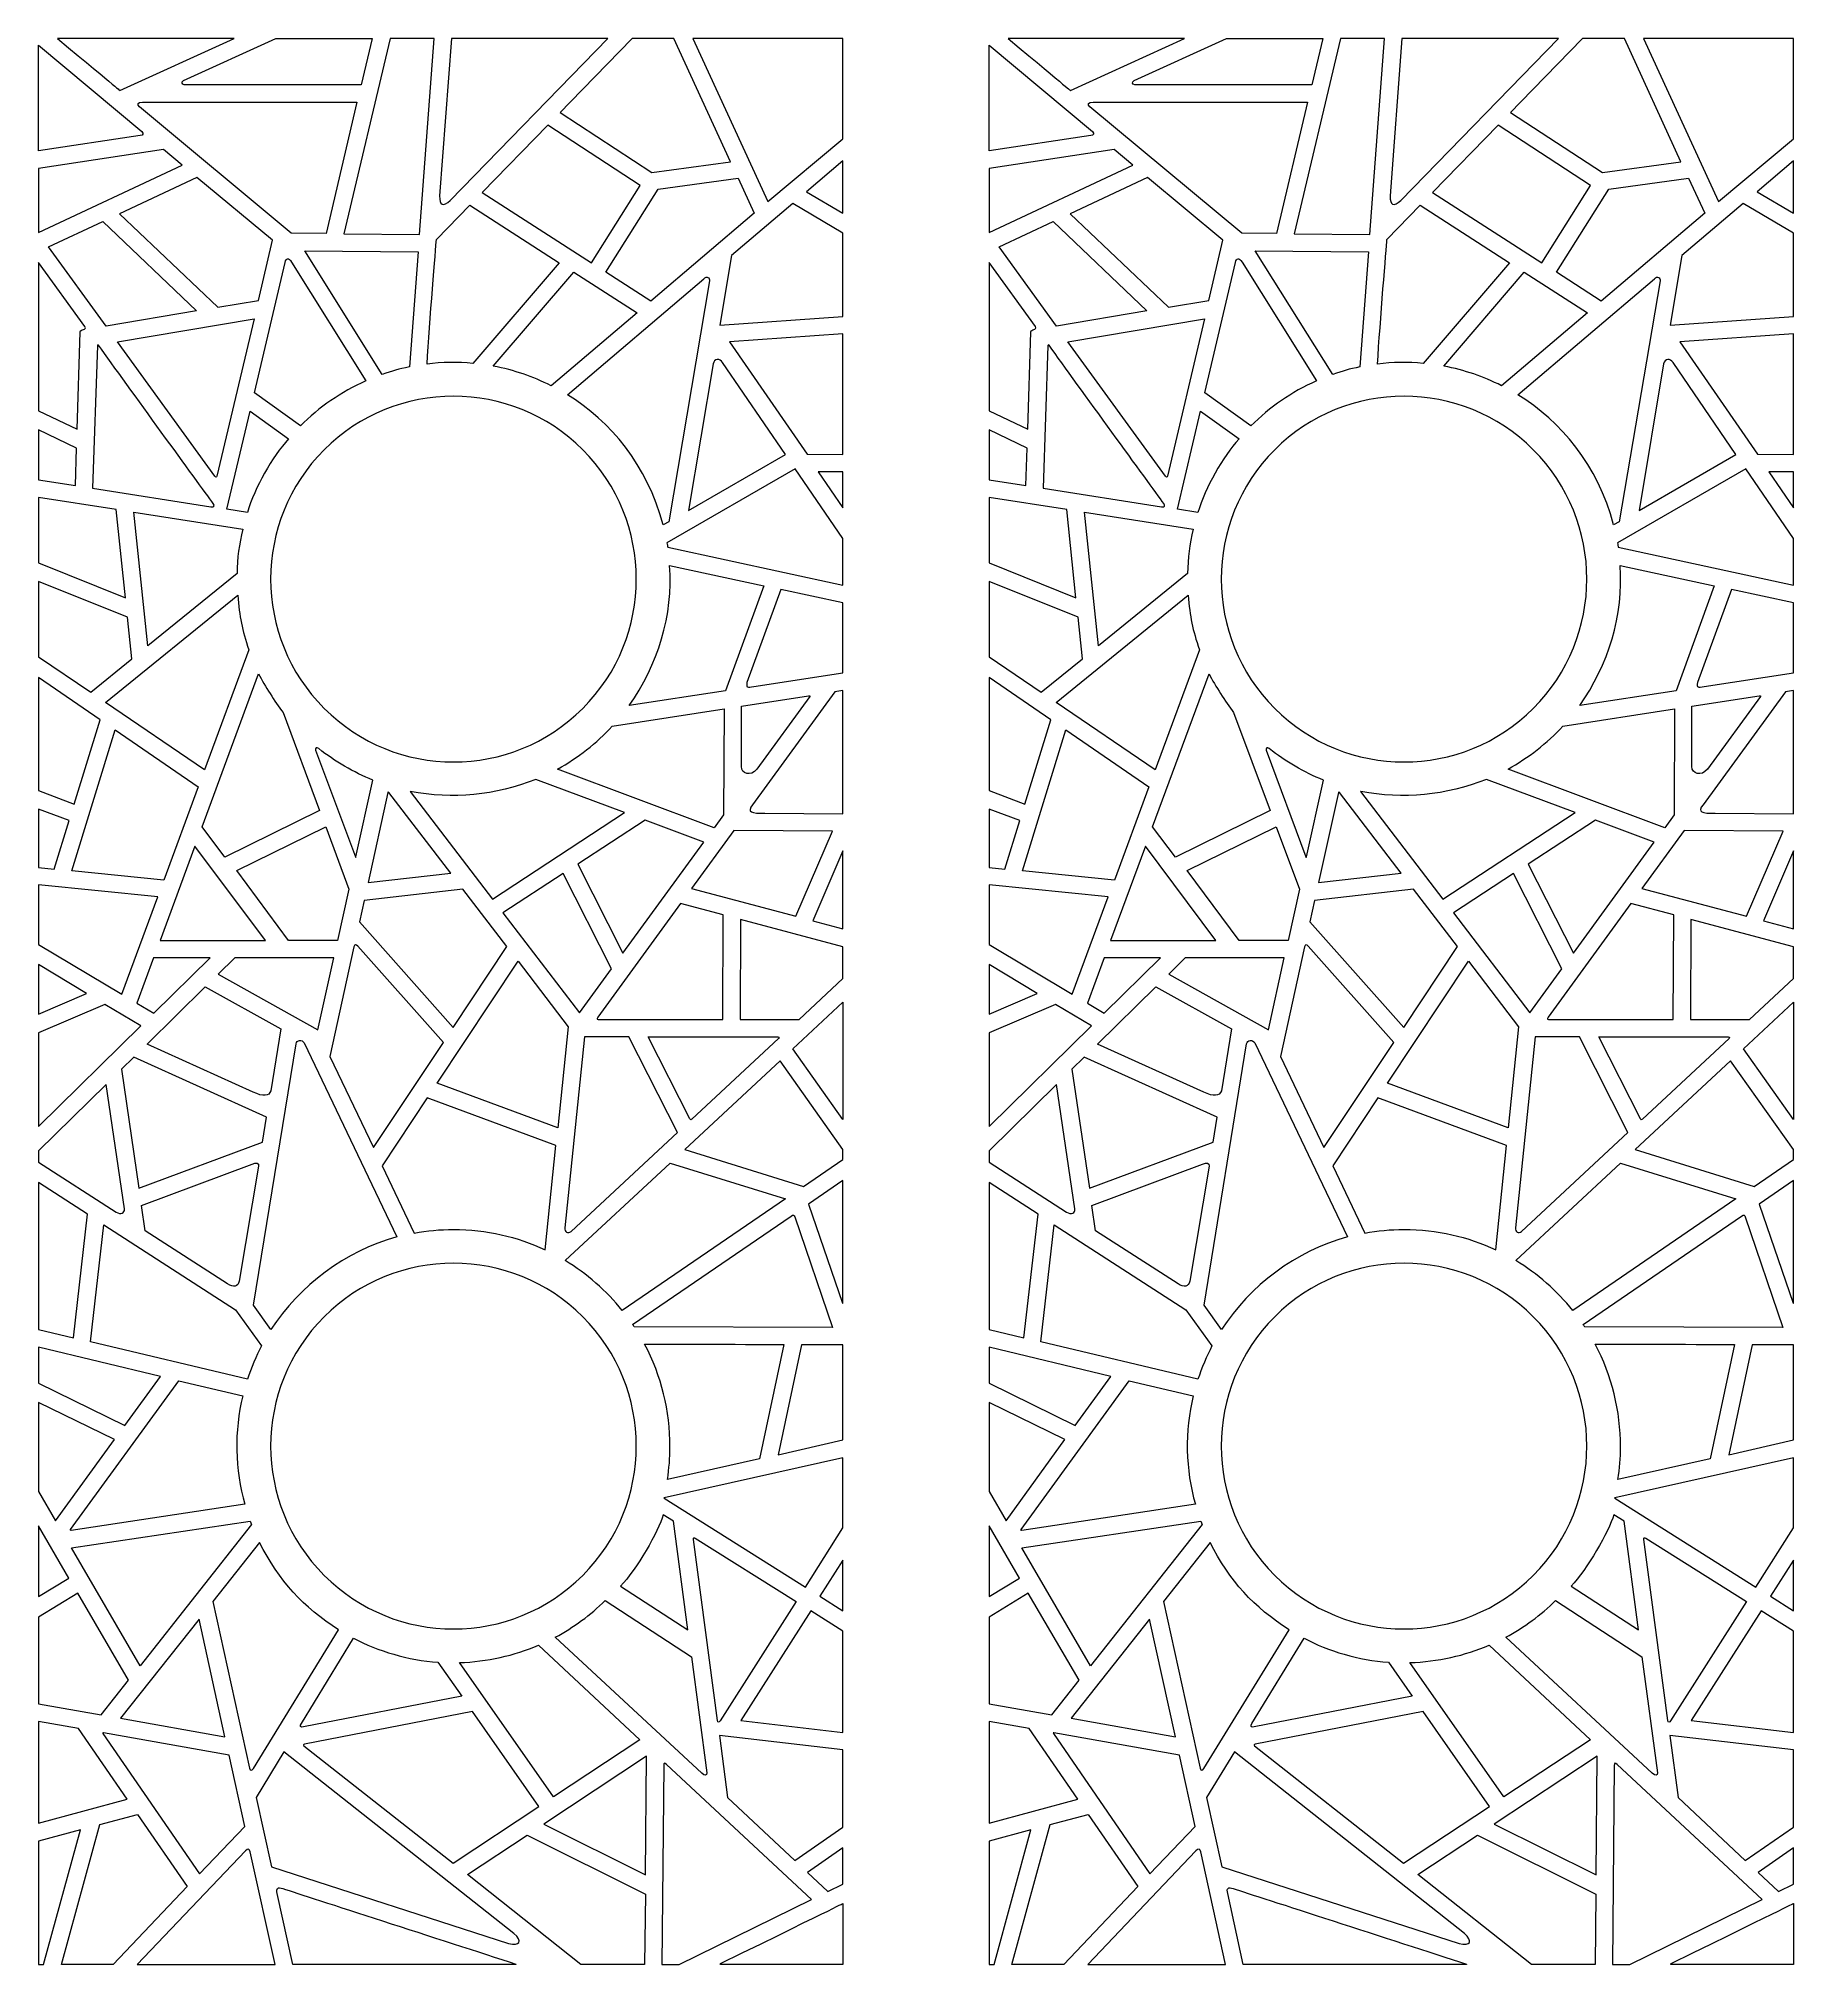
# Model space of a CAD drawing. Header units: centimetres. Extents: x -91 to 91, y -100 to 100.
import ezdxf

# ---------------------------------------------------------------- set-up
doc = ezdxf.new("R2010")
doc.units = ezdxf.units.CM
doc.header["$MEASUREMENT"] = 0
doc.layers.add('layer 1', color=7, linetype='Continuous')

msp = doc.modelspace()

# ---------------------------------------------------------------- linework, layer by layer
at = {"layer": 'layer 1', "color": 242, "lineweight": 9}
for points, knots in [([(-80.61082, 89.96508), (-80.29641, 90.02164), (-80.24206, 90.15188), (-80.44775, 90.38146), (-80.44775, 90.38146), (-80.44775, 90.38146), (-91.18891, 99.3545), (-91.18891, 99.3545), (-91.18891, 99.3545), (-91.18891, 99.3545), (-91.1889, 88.36673), (-91.1889, 88.36673), (-91.1889, 88.36673), (-91.1889, 88.36673), (-80.61082, 89.96508), (-80.61082, 89.96508)], [0, 0, 0, 0, 0.2, 0.2, 0.2, 0.2, 0.4, 0.4, 0.4, 0.4, 0.6, 0.6, 0.6, 0.6, 1, 1, 1, 1]), ([(-70.86617, 100.04568), (-70.86617, 100.04568), (-82.72759, 94.64448), (-82.72759, 94.64448), (-82.72759, 94.64448), (-82.72759, 94.64448), (-82.72759, 94.64449), (-89.20528, 100.04562), (-89.20528, 100.04562), (-70.86617, 100.04568), (-70.86617, 100.04568), (-70.86617, 100.04568)], [0, 0, 0, 0, 0.25, 0.25, 0.25, 0.25, 0.5, 0.5, 0.5, 0.5, 1, 1, 1, 1]), ([(-56.51193, 100.04568), (-56.51193, 100.04568), (-56.51193, 100.04568), (-66.51984, 100.04568), (-66.51984, 100.04568), (-66.51984, 100.04568), (-76.10671, 95.6804), (-76.10671, 95.6804), (-76.10671, 95.6804), (-76.37417, 95.50668), (-76.29924, 95.26581), (-76.03605, 95.23501), (-76.03605, 95.23501), (-57.65095, 95.23501), (-57.65096, 95.23501), (-57.65096, 95.23501), (-57.65096, 95.23501), (-57.65096, 95.23501), (-56.51193, 100.04568), (-56.51193, 100.04568)], [0, 0, 0, 0, 0.166666667, 0.166666667, 0.166666667, 0.166666667, 0.333333333, 0.333333333, 0.333333333, 0.333333333, 0.5, 0.5, 0.5, 0.5, 0.666666667, 0.666666667, 0.666666667, 0.666666667, 1, 1, 1, 1]), ([(-54.66113, 100.04568), (-50.08679, 100.04567), (-50.08679, 100.04567), (-50.08679, 100.04567), (-50.08679, 100.04567), (-50.08679, 100.04567), (-51.60883, 79.69882), (-51.60883, 79.69882), (-51.60883, 79.69882), (-51.60883, 79.69882), (-59.46172, 79.76693), (-59.46172, 79.76693), (-59.46172, 79.76693), (-59.46172, 79.76693), (-54.66113, 100.04568), (-54.66113, 100.04568)], [0, 0, 0, 0, 0.2, 0.2, 0.2, 0.2, 0.4, 0.4, 0.4, 0.4, 0.6, 0.6, 0.6, 0.6, 1, 1, 1, 1]), ([(-48.28074, 100.04568), (-32.01314, 100.04567), (-32.01314, 100.04567), (-32.01314, 100.04567), (-32.01314, 100.04567), (-32.01314, 100.04567), (-48.40041, 83.22595), (-48.40041, 83.22595), (-48.40041, 83.22595), (-49.15632, 82.5506), (-49.52418, 82.70549), (-49.50402, 83.69062), (-49.50402, 83.69062), (-49.50402, 83.69062), (-48.28074, 100.04568), (-48.28074, 100.04568)], [0, 0, 0, 0, 0.2, 0.2, 0.2, 0.2, 0.4, 0.4, 0.4, 0.4, 0.6, 0.6, 0.6, 0.6, 1, 1, 1, 1]), ([(-29.49966, 100.04567), (-25.16366, 100.04566), (-25.16366, 100.04566), (-25.16366, 100.04566), (-25.16366, 100.04566), (-25.16366, 100.04566), (-19.28523, 87.23643), (-19.28523, 87.23643), (-19.28523, 87.23643), (-19.28523, 87.23643), (-27.43541, 86.1178), (-27.43541, 86.1178), (-27.43541, 86.1178), (-27.43541, 86.1178), (-36.98796, 92.36834), (-36.98796, 92.36834), (-36.98796, 92.36834), (-36.98796, 92.36834), (-35.94687, 93.4376), (-35.94687, 93.4376), (-35.94687, 93.4376), (-35.94687, 93.4376), (-29.49966, 100.04567), (-29.49966, 100.04567)], [0, 0, 0, 0, 0.142857143, 0.142857143, 0.142857143, 0.142857143, 0.285714286, 0.285714286, 0.285714286, 0.285714286, 0.428571429, 0.428571429, 0.428571429, 0.428571429, 0.571428571, 0.571428571, 0.571428571, 0.571428571, 0.714285714, 0.714285714, 0.714285714, 0.714285714, 1, 1, 1, 1]), ([(-23.18086, 100.04568), (-7.58891, 100.04568), (-7.58891, 100.04568), (-7.58891, 100.04568), (-7.58891, 100.04568), (-7.58891, 100.04568), (-7.58891, 89.63971), (-7.58891, 89.63971), (-7.58891, 89.63971), (-7.58891, 89.63971), (-15.39145, 83.09885), (-15.39145, 83.09885), (-15.39145, 83.09885), (-15.39145, 83.09885), (-23.18086, 100.04568), (-23.18086, 100.04568)], [0, 0, 0, 0, 0.2, 0.2, 0.2, 0.2, 0.4, 0.4, 0.4, 0.4, 0.6, 0.6, 0.6, 0.6, 1, 1, 1, 1]), ([(-80.70731, 92.93738), (-80.70731, 92.93738), (-64.93145, 79.81431), (-64.93145, 79.81431), (-64.93145, 79.81431), (-64.93145, 79.81431), (-61.30727, 79.78288), (-61.30727, 79.78288), (-61.30727, 79.78288), (-61.30727, 79.78288), (-58.09155, 93.43133), (-58.09155, 93.43133), (-58.09155, 93.43133), (-58.09155, 93.43133), (-80.38156, 93.43792), (-80.38156, 93.43792), (-80.38156, 93.43792), (-80.90265, 93.42602), (-80.96946, 93.19532), (-80.70731, 92.93738)], [0, 0, 0, 0, 0.166666667, 0.166666667, 0.166666667, 0.166666667, 0.333333333, 0.333333333, 0.333333333, 0.333333333, 0.5, 0.5, 0.5, 0.5, 0.666666667, 0.666666667, 0.666666667, 0.666666667, 1, 1, 1, 1]), ([(-45.10088, 84.03548), (-45.10088, 84.03548), (-38.26709, 91.05453), (-38.26709, 91.05453), (-38.26709, 91.05453), (-38.26709, 91.05453), (-28.672, 84.76676), (-28.672, 84.76676), (-28.672, 84.76676), (-28.672, 84.76676), (-33.73199, 76.73282), (-33.73199, 76.73282), (-33.73199, 76.73282), (-33.73199, 76.73282), (-45.10088, 84.03548), (-45.10088, 84.03548)], [0, 0, 0, 0, 0.2, 0.2, 0.2, 0.2, 0.4, 0.4, 0.4, 0.4, 0.6, 0.6, 0.6, 0.6, 1, 1, 1, 1]), ([(-91.1889, 86.54629), (-91.1889, 86.54629), (-78.19858, 88.50913), (-78.19858, 88.50913), (-78.19858, 88.50913), (-78.19858, 88.50913), (-76.25517, 86.8925), (-76.25517, 86.8925), (-76.25517, 86.8925), (-76.25517, 86.8925), (-91.18891, 79.88152), (-91.18891, 79.88152), (-91.18891, 79.88152), (-91.18891, 79.88152), (-91.1889, 86.54629), (-91.1889, 86.54629)], [0, 0, 0, 0, 0.2, 0.2, 0.2, 0.2, 0.4, 0.4, 0.4, 0.4, 0.6, 0.6, 0.6, 0.6, 1, 1, 1, 1]), ([(-7.5889, 81.91392), (-7.5889, 81.91392), (-11.36845, 84.12009), (-11.36845, 84.12009), (-11.36845, 84.12009), (-11.36845, 84.12009), (-7.58891, 87.34429), (-7.58891, 87.34429), (-7.58891, 87.34429), (-7.58891, 87.34429), (-7.5889, 81.91392), (-7.5889, 81.91392)], [0, 0, 0, 0, 0.25, 0.25, 0.25, 0.25, 0.5, 0.5, 0.5, 0.5, 1, 1, 1, 1]), ([(-72.55097, 72.11915), (-72.55097, 72.11915), (-82.77225, 81.84441), (-82.77225, 81.84441), (-82.77225, 81.84441), (-82.77225, 81.84441), (-74.72712, 85.62139), (-74.72712, 85.62139), (-74.72712, 85.62139), (-74.72712, 85.62139), (-66.8755, 79.09002), (-66.8755, 79.09002), (-66.8755, 79.09002), (-66.8755, 79.09002), (-68.34442, 72.82455), (-68.34442, 72.82455), (-68.34442, 72.82455), (-68.34442, 72.82455), (-72.55097, 72.11915), (-72.55097, 72.11915)], [0, 0, 0, 0, 0.166666667, 0.166666667, 0.166666667, 0.166666667, 0.333333333, 0.333333333, 0.333333333, 0.333333333, 0.5, 0.5, 0.5, 0.5, 0.666666667, 0.666666667, 0.666666667, 0.666666667, 1, 1, 1, 1]), ([(-32.21744, 75.76), (-32.21744, 75.76), (-27.56297, 72.77026), (-27.56297, 72.77026), (-27.56297, 72.77026), (-27.56297, 72.77026), (-16.81595, 81.89005), (-16.81595, 81.89005), (-16.81595, 81.89005), (-16.81595, 81.89005), (-18.49608, 85.52781), (-18.49608, 85.52781), (-18.49608, 85.52781), (-18.49608, 85.52781), (-26.7816, 84.39068), (-26.7816, 84.39068), (-26.7816, 84.39068), (-26.7816, 84.39068), (-32.21744, 75.76), (-32.21744, 75.76)], [0, 0, 0, 0, 0.166666667, 0.166666667, 0.166666667, 0.166666667, 0.333333333, 0.333333333, 0.333333333, 0.333333333, 0.5, 0.5, 0.5, 0.5, 0.666666667, 0.666666667, 0.666666667, 0.666666667, 1, 1, 1, 1]), ([(-46.06441, 66.29969), (-46.06441, 66.29969), (-37.09734, 76.7552), (-37.09734, 76.7552), (-37.09734, 76.7552), (-37.09734, 76.7552), (-46.38239, 82.71928), (-46.38239, 82.71928), (-46.38239, 82.71928), (-46.38239, 82.71928), (-49.84401, 79.16376), (-49.84401, 79.16376), (-49.84401, 79.16376), (-49.89568, 78.31746), (-50.54779, 70.63973), (-50.81628, 66.21928), (-50.81628, 66.21928), (-49.27306, 66.44471), (-47.61818, 66.44756), (-46.06441, 66.29969)], [0, 0, 0, 0, 0.166666667, 0.166666667, 0.166666667, 0.166666667, 0.333333333, 0.333333333, 0.333333333, 0.333333333, 0.5, 0.5, 0.5, 0.5, 0.666666667, 0.666666667, 0.666666667, 0.666666667, 1, 1, 1, 1]), ([(-7.5889, 71.18256), (-7.5889, 71.18256), (-20.4016, 70.28257), (-20.4016, 70.28257), (-20.4016, 70.28257), (-20.4016, 70.28257), (-19.18506, 77.51887), (-19.18506, 77.51887), (-19.18506, 77.51887), (-19.18506, 77.51887), (-12.81212, 82.88859), (-12.81212, 82.88859), (-12.81212, 82.88859), (-12.81212, 82.88859), (-7.5889, 79.8397), (-7.5889, 79.8397), (-7.5889, 79.8397), (-7.5889, 79.8397), (-7.5889, 71.18256), (-7.5889, 71.18256)], [0, 0, 0, 0, 0.166666667, 0.166666667, 0.166666667, 0.166666667, 0.333333333, 0.333333333, 0.333333333, 0.333333333, 0.5, 0.5, 0.5, 0.5, 0.666666667, 0.666666667, 0.666666667, 0.666666667, 1, 1, 1, 1]), ([(-74.77625, 71.746), (-74.77625, 71.746), (-84.5208, 81.02343), (-84.5208, 81.02343), (-84.5208, 81.02343), (-84.5208, 81.02343), (-90.13658, 78.38699), (-90.13658, 78.38699), (-90.13658, 78.38699), (-90.13658, 78.38699), (-84.17187, 70.1643), (-84.17187, 70.1643), (-84.17187, 70.1643), (-84.17187, 70.1643), (-74.77625, 71.746), (-74.77625, 71.746)], [0, 0, 0, 0, 0.2, 0.2, 0.2, 0.2, 0.4, 0.4, 0.4, 0.4, 0.6, 0.6, 0.6, 0.6, 1, 1, 1, 1]), ([(-91.1889, 76.77236), (-91.1889, 76.77236), (-86.36285, 70.11905), (-86.36285, 70.11905), (-86.36285, 70.11905), (-86.14264, 69.71346), (-86.85562, 69.86069), (-86.85681, 69.57684), (-86.85681, 69.57684), (-86.85681, 69.57684), (-87.16074, 59.44867), (-87.16074, 59.44867), (-87.16074, 59.44867), (-87.16074, 59.44867), (-91.18889, 61.36441), (-91.18889, 61.36441), (-91.18889, 61.36441), (-91.18889, 61.36441), (-91.1889, 76.77236), (-91.1889, 76.77236)], [0, 0, 0, 0, 0.166666667, 0.166666667, 0.166666667, 0.166666667, 0.333333333, 0.333333333, 0.333333333, 0.333333333, 0.5, 0.5, 0.5, 0.5, 0.666666667, 0.666666667, 0.666666667, 0.666666667, 1, 1, 1, 1]), ([(-65.56306, 76.78021), (-65.56306, 76.78021), (-68.75701, 63.22462), (-68.75701, 63.22462), (-68.75701, 63.22462), (-68.75701, 63.22462), (-63.97625, 59.79348), (-63.97625, 59.79348), (-63.97625, 59.79348), (-62.00854, 61.77015), (-59.75663, 63.32876), (-57.16865, 64.46843), (-57.16865, 64.46843), (-57.16865, 64.46843), (-64.89932, 76.81276), (-64.89932, 76.81276), (-64.89932, 76.81276), (-65.18047, 77.30415), (-65.48733, 77.25049), (-65.56306, 76.78021)], [0, 0, 0, 0, 0.166666667, 0.166666667, 0.166666667, 0.166666667, 0.333333333, 0.333333333, 0.333333333, 0.333333333, 0.5, 0.5, 0.5, 0.5, 0.666666667, 0.666666667, 0.666666667, 0.666666667, 1, 1, 1, 1]), ([(-52.64626, 65.92083), (-52.64626, 65.92083), (-51.74425, 77.89995), (-51.74425, 77.89995), (-51.74425, 77.89995), (-51.74425, 77.89995), (-63.52016, 78.00202), (-63.52016, 78.00202), (-63.52016, 78.00202), (-63.52016, 78.00202), (-55.46598, 65.14089), (-55.46598, 65.14089), (-55.46598, 65.14089), (-54.3872, 65.52554), (-53.79373, 65.70335), (-52.64626, 65.92083)], [0, 0, 0, 0, 0.2, 0.2, 0.2, 0.2, 0.4, 0.4, 0.4, 0.4, 0.6, 0.6, 0.6, 0.6, 1, 1, 1, 1]), ([(-37.92466, 63.97749), (-37.92466, 63.97749), (-28.99037, 71.559), (-28.99037, 71.559), (-28.99037, 71.559), (-28.99037, 71.559), (-35.56627, 75.77167), (-35.56627, 75.77167), (-35.56627, 75.77167), (-35.56627, 75.77167), (-43.94137, 66.01013), (-43.94137, 66.01013), (-43.94137, 66.01013), (-41.69656, 65.58293), (-39.8719, 64.93957), (-37.92466, 63.97749)], [0, 0, 0, 0, 0.2, 0.2, 0.2, 0.2, 0.4, 0.4, 0.4, 0.4, 0.6, 0.6, 0.6, 0.6, 1, 1, 1, 1]), ([(-25.69996, 49.84954), (-25.69996, 49.84954), (-21.45832, 74.85409), (-21.45832, 74.85409), (-21.45832, 74.85409), (-21.39379, 75.21811), (-21.75876, 75.40207), (-22.04353, 75.09312), (-22.04353, 75.09312), (-22.04353, 75.09312), (-36.22334, 63.0323), (-36.22334, 63.0323), (-36.22334, 63.0323), (-31.77961, 60.3187), (-27.91438, 55.70755), (-26.27623, 49.51741), (-26.27623, 49.51741), (-26.27623, 49.51741), (-25.69996, 49.84954), (-25.69996, 49.84954)], [0, 0, 0, 0, 0.166666667, 0.166666667, 0.166666667, 0.166666667, 0.333333333, 0.333333333, 0.333333333, 0.333333333, 0.5, 0.5, 0.5, 0.5, 0.666666667, 0.666666667, 0.666666667, 0.666666667, 1, 1, 1, 1]), ([(-72.8545, 54.56259), (-72.75655, 54.4413), (-72.69156, 54.44865), (-72.64038, 54.59128), (-72.64038, 54.59128), (-72.64038, 54.59128), (-68.79209, 70.92431), (-68.79209, 70.92431), (-68.79209, 70.92431), (-68.79209, 70.92431), (-82.99537, 68.54243), (-82.99537, 68.54243), (-82.99537, 68.54243), (-82.99537, 68.54243), (-72.8545, 54.56259), (-72.8545, 54.56259)], [0, 0, 0, 0, 0.2, 0.2, 0.2, 0.2, 0.4, 0.4, 0.4, 0.4, 0.6, 0.6, 0.6, 0.6, 1, 1, 1, 1]), ([(-85.06254, 68.15881), (-85.04531, 68.2343), (-85.00821, 68.23858), (-84.95134, 68.17177), (-84.95134, 68.17177), (-81.90484, 63.93304), (-74.57138, 53.8573), (-73.03129, 51.73991), (-73.03129, 51.73991), (-72.84863, 51.50022), (-72.92725, 51.34197), (-73.28003, 51.40069), (-73.28003, 51.40069), (-73.28003, 51.40069), (-85.56863, 53.32084), (-85.56863, 53.32084), (-85.56863, 53.32084), (-85.56863, 53.32084), (-85.06254, 68.15881), (-85.06254, 68.15881)], [0, 0, 0, 0, 0.166666667, 0.166666667, 0.166666667, 0.166666667, 0.333333333, 0.333333333, 0.333333333, 0.333333333, 0.5, 0.5, 0.5, 0.5, 0.666666667, 0.666666667, 0.666666667, 0.666666667, 1, 1, 1, 1]), ([(-7.58891, 56.83718), (-7.58891, 56.83718), (-11.31372, 56.8701), (-11.31372, 56.8701), (-11.31372, 56.8701), (-11.31372, 56.8701), (-19.39723, 68.54862), (-19.39723, 68.54862), (-19.39723, 68.54862), (-19.39723, 68.54862), (-7.5889, 69.37812), (-7.5889, 69.37812), (-7.5889, 69.37812), (-7.5889, 69.37812), (-7.58891, 56.83718), (-7.58891, 56.83718)], [0, 0, 0, 0, 0.2, 0.2, 0.2, 0.2, 0.4, 0.4, 0.4, 0.4, 0.6, 0.6, 0.6, 0.6, 1, 1, 1, 1]), ([(-21.08117, 66.2404), (-20.98917, 66.82237), (-20.36623, 66.8302), (-20.10781, 66.39948), (-20.10781, 66.39948), (-20.10781, 66.39948), (-13.56773, 56.84025), (-13.56773, 56.84025), (-13.56773, 56.84025), (-13.56773, 56.84025), (-23.63907, 51.02556), (-23.63907, 51.02556), (-23.63907, 51.02556), (-23.63907, 51.02556), (-21.08117, 66.2404), (-21.08117, 66.2404)], [0, 0, 0, 0, 0.2, 0.2, 0.2, 0.2, 0.4, 0.4, 0.4, 0.4, 0.6, 0.6, 0.6, 0.6, 1, 1, 1, 1]), ([(-61.50006, 30.45148), (-68.91909, 37.87059), (-68.91909, 49.90376), (-61.50001, 57.32283), (-61.50001, 57.32283), (-54.08096, 64.74194), (-42.04771, 64.7419), (-34.62862, 57.32283), (-34.62862, 57.32283), (-27.20959, 49.90382), (-27.20954, 37.87054), (-34.62862, 30.45145), (-34.62862, 30.45145), (-42.04773, 23.03239), (-54.08094, 23.03237), (-61.50006, 30.45148)], [0, 0, 0, 0, 0.2, 0.2, 0.2, 0.2, 0.4, 0.4, 0.4, 0.4, 0.6, 0.6, 0.6, 0.6, 1, 1, 1, 1]), ([(-65.20521, 58.45982), (-65.20521, 58.45982), (-69.20349, 61.32946), (-69.20349, 61.32946), (-69.20349, 61.32946), (-69.20349, 61.32946), (-71.60451, 51.13891), (-71.60451, 51.13891), (-71.60451, 51.13891), (-71.60451, 51.13891), (-69.47829, 50.80974), (-69.47829, 50.80974), (-69.47829, 50.80974), (-68.70494, 53.39593), (-66.90005, 56.5721), (-65.20521, 58.45982)], [0, 0, 0, 0, 0.2, 0.2, 0.2, 0.2, 0.4, 0.4, 0.4, 0.4, 0.6, 0.6, 0.6, 0.6, 1, 1, 1, 1]), ([(-91.1889, 59.37501), (-91.1889, 59.37501), (-87.22733, 57.4943), (-87.22733, 57.4943), (-87.22733, 57.4943), (-87.22733, 57.4943), (-87.36013, 53.6008), (-87.36013, 53.6008), (-87.36013, 53.6008), (-87.36013, 53.6008), (-91.18889, 54.19906), (-91.18889, 54.19906), (-91.18889, 54.19906), (-91.18889, 54.19906), (-91.1889, 59.37501), (-91.1889, 59.37501)], [0, 0, 0, 0, 0.2, 0.2, 0.2, 0.2, 0.4, 0.4, 0.4, 0.4, 0.6, 0.6, 0.6, 0.6, 1, 1, 1, 1]), ([(-7.58889, 43.26183), (-7.58889, 43.26183), (-25.80473, 47.18682), (-25.80473, 47.18682), (-25.80473, 47.18682), (-25.87296, 47.65131), (-25.78219, 47.19937), (-25.87847, 47.65418), (-25.87847, 47.65418), (-25.87847, 47.65418), (-12.54835, 55.3503), (-12.54835, 55.3503), (-12.54835, 55.3503), (-12.54835, 55.3503), (-7.5889, 48.10146), (-7.5889, 48.10146), (-7.5889, 48.10146), (-7.5889, 48.10146), (-7.58889, 43.26183), (-7.58889, 43.26183)], [0, 0, 0, 0, 0.166666667, 0.166666667, 0.166666667, 0.166666667, 0.333333333, 0.333333333, 0.333333333, 0.333333333, 0.5, 0.5, 0.5, 0.5, 0.666666667, 0.666666667, 0.666666667, 0.666666667, 1, 1, 1, 1]), ([(-7.58891, 51.28921), (-7.58891, 51.28921), (-10.15564, 55.04082), (-10.15564, 55.04082), (-10.15564, 55.04082), (-10.15564, 55.04082), (-7.58889, 55.01669), (-7.58889, 55.01669), (-7.58889, 55.01669), (-7.58889, 55.01669), (-7.58891, 51.28921), (-7.58891, 51.28921)], [0, 0, 0, 0, 0.25, 0.25, 0.25, 0.25, 0.5, 0.5, 0.5, 0.5, 1, 1, 1, 1]), ([(-91.18889, 52.37719), (-91.18889, 52.37719), (-83.11833, 51.11612), (-83.11833, 51.11612), (-83.11833, 51.11612), (-83.11833, 51.11612), (-82.15424, 41.95276), (-82.15424, 41.95276), (-82.15424, 41.95276), (-82.15424, 41.95276), (-91.18891, 45.56019), (-91.18891, 45.56019), (-91.18891, 45.56019), (-91.18891, 45.56019), (-91.18889, 52.37719), (-91.18889, 52.37719)], [0, 0, 0, 0, 0.2, 0.2, 0.2, 0.2, 0.4, 0.4, 0.4, 0.4, 0.6, 0.6, 0.6, 0.6, 1, 1, 1, 1]), ([(-69.96668, 49.06119), (-69.96668, 49.06119), (-81.27818, 50.82863), (-81.27818, 50.82863), (-81.27818, 50.82863), (-81.27818, 50.82863), (-79.81863, 36.95594), (-79.81863, 36.95594), (-79.81863, 36.95594), (-79.81863, 36.95594), (-70.55668, 44.47966), (-70.55668, 44.47966), (-70.55668, 44.47966), (-70.54048, 46.06129), (-70.34278, 47.52651), (-69.96668, 49.06119)], [0, 0, 0, 0, 0.2, 0.2, 0.2, 0.2, 0.4, 0.4, 0.4, 0.4, 0.6, 0.6, 0.6, 0.6, 1, 1, 1, 1]), ([(-29.80571, 30.73802), (-29.80571, 30.73802), (-19.79148, 32.26813), (-19.79148, 32.26813), (-19.79148, 32.26813), (-19.79148, 32.26813), (-15.81503, 43.19339), (-15.81503, 43.19339), (-15.81503, 43.19339), (-15.81503, 43.19339), (-25.60828, 45.30397), (-25.60828, 45.30397), (-25.60828, 45.30397), (-25.19902, 40.13626), (-26.85277, 34.95081), (-29.80571, 30.73802)], [0, 0, 0, 0, 0.2, 0.2, 0.2, 0.2, 0.4, 0.4, 0.4, 0.4, 0.6, 0.6, 0.6, 0.6, 1, 1, 1, 1]), ([(-91.18889, 43.62577), (-91.18889, 43.62577), (-81.93992, 39.91544), (-81.93992, 39.91544), (-81.93992, 39.91544), (-81.93992, 39.91544), (-81.48606, 35.60141), (-81.48606, 35.60141), (-81.48606, 35.60141), (-81.48606, 35.60141), (-85.76628, 32.12454), (-85.76628, 32.12454), (-85.76628, 32.12454), (-85.76628, 32.12454), (-91.1889, 35.81887), (-91.1889, 35.81887), (-91.1889, 35.81887), (-91.1889, 35.81887), (-91.18889, 43.62577), (-91.18889, 43.62577)], [0, 0, 0, 0, 0.166666667, 0.166666667, 0.166666667, 0.166666667, 0.333333333, 0.333333333, 0.333333333, 0.333333333, 0.5, 0.5, 0.5, 0.5, 0.666666667, 0.666666667, 0.666666667, 0.666666667, 1, 1, 1, 1]), ([(-70.48397, 42.2293), (-70.48397, 42.2293), (-84.21489, 31.06568), (-84.21489, 31.06568), (-84.21489, 31.06568), (-84.21489, 31.06568), (-73.93829, 24.05203), (-73.93829, 24.05203), (-73.93829, 24.05203), (-73.93829, 24.05203), (-69.33311, 36.52906), (-69.33311, 36.52906), (-69.33311, 36.52906), (-70.02963, 38.68449), (-70.31218, 39.8934), (-70.48397, 42.2293)], [0, 0, 0, 0, 0.2, 0.2, 0.2, 0.2, 0.4, 0.4, 0.4, 0.4, 0.6, 0.6, 0.6, 0.6, 1, 1, 1, 1]), ([(-7.5889, 34.13267), (-7.5889, 34.13267), (-16.86592, 32.71517), (-16.86592, 32.71517), (-16.86592, 32.71517), (-17.53187, 32.61342), (-17.67531, 32.59145), (-17.56688, 33.15023), (-17.56688, 33.15023), (-17.56688, 33.15023), (-14.03886, 42.81064), (-14.03886, 42.81064), (-14.03886, 42.81064), (-14.03886, 42.81064), (-7.5889, 41.42061), (-7.5889, 41.42061), (-7.5889, 41.42061), (-7.5889, 41.42061), (-7.5889, 34.13267), (-7.5889, 34.13267)], [0, 0, 0, 0, 0.166666667, 0.166666667, 0.166666667, 0.166666667, 0.333333333, 0.333333333, 0.333333333, 0.333333333, 0.5, 0.5, 0.5, 0.5, 0.666666667, 0.666666667, 0.666666667, 0.666666667, 1, 1, 1, 1]), ([(-68.32791, 34.05407), (-68.32791, 34.05407), (-74.19888, 18.14764), (-74.19888, 18.14764), (-74.19888, 18.14764), (-74.19888, 18.14764), (-71.82549, 14.978), (-71.82549, 14.978), (-71.82549, 14.978), (-71.82549, 14.978), (-61.97592, 19.82765), (-61.97592, 19.82765), (-61.97592, 19.82765), (-61.97592, 19.82765), (-65.77227, 30.00761), (-65.77227, 30.00761), (-65.77227, 30.00761), (-66.65269, 31.21611), (-67.6445, 32.73806), (-68.32791, 34.05407)], [0, 0, 0, 0, 0.166666667, 0.166666667, 0.166666667, 0.166666667, 0.333333333, 0.333333333, 0.333333333, 0.333333333, 0.5, 0.5, 0.5, 0.5, 0.666666667, 0.666666667, 0.666666667, 0.666666667, 1, 1, 1, 1]), ([(-91.1889, 33.64618), (-91.1889, 33.64618), (-84.77512, 29.26887), (-84.77512, 29.26887), (-84.77512, 29.26887), (-84.77512, 29.26887), (-87.47014, 20.5146), (-87.47014, 20.5146), (-87.47014, 20.5146), (-87.47014, 20.5146), (-91.1889, 21.91976), (-91.1889, 21.91976), (-91.1889, 21.91976), (-91.1889, 21.91976), (-91.1889, 33.64618), (-91.1889, 33.64618)], [0, 0, 0, 0, 0.2, 0.2, 0.2, 0.2, 0.4, 0.4, 0.4, 0.4, 0.6, 0.6, 0.6, 0.6, 1, 1, 1, 1]), ([(-7.58891, 19.48299), (-7.58891, 19.48299), (-15.72018, 19.55944), (-15.72018, 19.55944), (-15.72018, 19.55944), (-17.10027, 19.55166), (-17.60722, 19.6328), (-16.98879, 20.44543), (-16.98879, 20.44543), (-16.98879, 20.44543), (-8.42427, 32.18416), (-8.42427, 32.18416), (-8.42427, 32.18416), (-8.42427, 32.18416), (-7.58891, 32.31181), (-7.58891, 32.31181), (-7.58891, 32.31181), (-7.58891, 32.31181), (-7.58891, 19.48299), (-7.58891, 19.48299)], [0, 0, 0, 0, 0.166666667, 0.166666667, 0.166666667, 0.166666667, 0.333333333, 0.333333333, 0.333333333, 0.333333333, 0.5, 0.5, 0.5, 0.5, 0.666666667, 0.666666667, 0.666666667, 0.666666667, 1, 1, 1, 1]), ([(-37.24529, 24.15188), (-37.24529, 24.15188), (-20.96306, 18.05219), (-20.96306, 18.05219), (-20.96306, 18.05219), (-20.96306, 18.05219), (-19.9971, 19.37617), (-19.9971, 19.37617), (-19.9971, 19.37617), (-19.9971, 19.37617), (-19.95059, 30.4229), (-19.95059, 30.4229), (-19.95059, 30.4229), (-19.95059, 30.4229), (-31.56712, 28.58855), (-31.56712, 28.58855), (-31.56712, 28.58855), (-33.17954, 26.85063), (-35.15785, 25.31219), (-37.24529, 24.15188)], [0, 0, 0, 0, 0.166666667, 0.166666667, 0.166666667, 0.166666667, 0.333333333, 0.333333333, 0.333333333, 0.333333333, 0.5, 0.5, 0.5, 0.5, 0.666666667, 0.666666667, 0.666666667, 0.666666667, 1, 1, 1, 1]), ([(-11.16362, 31.76553), (-11.16362, 31.76553), (-18.14945, 30.69818), (-18.14945, 30.69818), (-18.14945, 30.69818), (-18.14945, 30.69818), (-18.13981, 24.42176), (-18.13981, 24.42176), (-18.13981, 24.42176), (-18.17418, 23.64579), (-17.16252, 23.35613), (-16.5348, 24.12159), (-16.5348, 24.12159), (-16.5348, 24.12159), (-11.02626, 31.67179), (-11.02626, 31.67179), (-11.02626, 31.67179), (-10.98959, 31.75815), (-11.02571, 31.7866), (-11.16362, 31.76553)], [0, 0, 0, 0, 0.166666667, 0.166666667, 0.166666667, 0.166666667, 0.333333333, 0.333333333, 0.333333333, 0.333333333, 0.5, 0.5, 0.5, 0.5, 0.666666667, 0.666666667, 0.666666667, 0.666666667, 1, 1, 1, 1]), ([(-87.72485, 13.56945), (-87.72485, 13.56945), (-78.1608, 12.61179), (-78.1608, 12.61179), (-78.1608, 12.61179), (-78.1608, 12.61179), (-74.58083, 22.31133), (-74.58083, 22.31133), (-74.58083, 22.31133), (-74.58083, 22.31133), (-83.21874, 28.20659), (-83.21874, 28.20659), (-83.21874, 28.20659), (-83.21874, 28.20659), (-87.72485, 13.56945), (-87.72485, 13.56945)], [0, 0, 0, 0, 0.2, 0.2, 0.2, 0.2, 0.4, 0.4, 0.4, 0.4, 0.6, 0.6, 0.6, 0.6, 1, 1, 1, 1]), ([(-62.39415, 26.09891), (-62.44784, 26.36289), (-62.28208, 26.44123), (-62.06379, 26.26971), (-62.06379, 26.26971), (-60.38299, 24.92865), (-58.44551, 23.82577), (-56.43977, 22.99724), (-56.43977, 22.99724), (-56.43977, 22.99724), (-58.19585, 15.02253), (-58.19585, 15.02253), (-58.19585, 15.02253), (-58.21498, 14.96212), (-58.23726, 14.96209), (-58.26282, 15.02253), (-58.26282, 15.02253), (-58.26282, 15.02253), (-62.39415, 26.09891), (-62.39415, 26.09891)], [0, 0, 0, 0, 0.166666667, 0.166666667, 0.166666667, 0.166666667, 0.333333333, 0.333333333, 0.333333333, 0.333333333, 0.5, 0.5, 0.5, 0.5, 0.666666667, 0.666666667, 0.666666667, 0.666666667, 1, 1, 1, 1]), ([(-52.57734, 21.81853), (-52.58555, 21.83277), (-52.58017, 21.83744), (-52.5636, 21.83456), (-52.5636, 21.83456), (-48.15252, 20.97235), (-43.69064, 21.40758), (-39.50248, 23.07413), (-39.50248, 23.07413), (-39.50248, 23.07413), (-30.2868, 19.62842), (-30.2868, 19.62842), (-30.2868, 19.62842), (-30.2868, 19.62842), (-44.02082, 10.63329), (-44.02082, 10.63329), (-44.02082, 10.63329), (-44.02082, 10.63329), (-52.57734, 21.81853), (-52.57734, 21.81853)], [0, 0, 0, 0, 0.166666667, 0.166666667, 0.166666667, 0.166666667, 0.333333333, 0.333333333, 0.333333333, 0.333333333, 0.5, 0.5, 0.5, 0.5, 0.666666667, 0.666666667, 0.666666667, 0.666666667, 1, 1, 1, 1]), ([(-54.88126, 21.70464), (-54.86527, 21.78429), (-54.81968, 21.78954), (-54.77338, 21.72675), (-54.77338, 21.72675), (-54.77338, 21.72675), (-48.35533, 13.33688), (-48.35533, 13.33688), (-48.35533, 13.33688), (-48.35533, 13.33688), (-56.94172, 12.34775), (-56.94172, 12.34775), (-56.94172, 12.34775), (-56.94172, 12.34775), (-54.88126, 21.70464), (-54.88126, 21.70464)], [0, 0, 0, 0, 0.2, 0.2, 0.2, 0.2, 0.4, 0.4, 0.4, 0.4, 0.6, 0.6, 0.6, 0.6, 1, 1, 1, 1]), ([(-91.18889, 19.99553), (-91.18889, 19.99553), (-88.00084, 18.79089), (-88.00084, 18.79089), (-88.00084, 18.79089), (-88.00084, 18.79089), (-89.55191, 13.75237), (-89.55191, 13.75237), (-89.55191, 13.75237), (-89.55191, 13.75237), (-91.18889, 13.91629), (-91.18889, 13.91629), (-91.18889, 13.91629), (-91.18889, 13.91629), (-91.18889, 19.99553), (-91.18889, 19.99553)], [0, 0, 0, 0, 0.2, 0.2, 0.2, 0.2, 0.4, 0.4, 0.4, 0.4, 0.6, 0.6, 0.6, 0.6, 1, 1, 1, 1]), ([(-70.58152, 13.60021), (-70.58152, 13.60021), (-65.19823, 6.33966), (-65.19823, 6.33966), (-65.19823, 6.33966), (-65.19823, 6.33966), (-60.10743, 6.34156), (-60.10743, 6.34156), (-60.10743, 6.34156), (-60.10743, 6.34156), (-58.93395, 11.67064), (-58.93395, 11.67064), (-58.93395, 11.67064), (-58.93395, 11.67064), (-61.3437, 18.13244), (-61.3437, 18.13244), (-61.3437, 18.13244), (-61.3437, 18.13244), (-70.58152, 13.60021), (-70.58152, 13.60021)], [0, 0, 0, 0, 0.166666667, 0.166666667, 0.166666667, 0.166666667, 0.333333333, 0.333333333, 0.333333333, 0.333333333, 0.5, 0.5, 0.5, 0.5, 0.666666667, 0.666666667, 0.666666667, 0.666666667, 1, 1, 1, 1]), ([(-35.15805, 14.27624), (-35.15805, 14.27624), (-28.16193, 18.83395), (-28.16193, 18.83395), (-28.16193, 18.83395), (-28.16193, 18.83395), (-22.05784, 16.55169), (-22.05784, 16.55169), (-22.05784, 16.55169), (-22.05784, 16.55169), (-30.46206, 5.03271), (-30.46206, 5.03271), (-30.46206, 5.03271), (-30.46206, 5.03271), (-35.15805, 14.27624), (-35.15805, 14.27624)], [0, 0, 0, 0, 0.2, 0.2, 0.2, 0.2, 0.4, 0.4, 0.4, 0.4, 0.6, 0.6, 0.6, 0.6, 1, 1, 1, 1]), ([(-67.60512, 6.33878), (-67.60512, 6.33878), (-78.55895, 6.33469), (-78.55895, 6.33469), (-78.55895, 6.33469), (-78.55895, 6.33469), (-74.94135, 16.13608), (-74.94135, 16.13608), (-74.94135, 16.13608), (-74.94135, 16.13608), (-67.60512, 6.33878), (-67.60512, 6.33878)], [0, 0, 0, 0, 0.25, 0.25, 0.25, 0.25, 0.5, 0.5, 0.5, 0.5, 1, 1, 1, 1]), ([(-23.34601, 11.73211), (-23.34601, 11.73211), (-18.94578, 17.76315), (-18.94578, 17.76315), (-18.94578, 17.76315), (-18.94578, 17.76315), (-8.66275, 17.69298), (-8.66275, 17.69298), (-8.66275, 17.69298), (-8.66275, 17.69298), (-12.47783, 8.85295), (-12.47783, 8.85295), (-12.47783, 8.85295), (-12.47783, 8.85295), (-23.34601, 11.73211), (-23.34601, 11.73211)], [0, 0, 0, 0, 0.2, 0.2, 0.2, 0.2, 0.4, 0.4, 0.4, 0.4, 0.6, 0.6, 0.6, 0.6, 1, 1, 1, 1]), ([(-7.5889, 7.55775), (-7.5889, 7.55775), (-10.71848, 8.38686), (-10.71848, 8.38686), (-10.71848, 8.38686), (-10.71848, 8.38686), (-7.58891, 15.63849), (-7.58891, 15.63849), (-7.58891, 15.63849), (-7.58891, 15.63849), (-7.5889, 7.55775), (-7.5889, 7.55775)], [0, 0, 0, 0, 0.25, 0.25, 0.25, 0.25, 0.5, 0.5, 0.5, 0.5, 1, 1, 1, 1]), ([(-91.1889, 12.10729), (-91.1889, 12.10729), (-78.80437, 10.86816), (-78.80437, 10.86816), (-78.80437, 10.86816), (-78.80437, 10.86816), (-82.53428, 0.76265), (-82.53428, 0.76265), (-82.53428, 0.76265), (-82.53428, 0.76265), (-91.1889, 5.92839), (-91.1889, 5.92839), (-91.1889, 5.92839), (-91.1889, 5.92839), (-91.1889, 12.10729), (-91.1889, 12.10729)], [0, 0, 0, 0, 0.2, 0.2, 0.2, 0.2, 0.4, 0.4, 0.4, 0.4, 0.6, 0.6, 0.6, 0.6, 1, 1, 1, 1]), ([(-36.67371, 13.28548), (-36.67371, 13.28548), (-31.65221, 3.40139), (-31.65221, 3.40139), (-31.65221, 3.40139), (-31.65221, 3.40139), (-34.98326, -1.18085), (-34.98326, -1.18085), (-34.98326, -1.18085), (-34.98326, -1.18085), (-42.92418, 9.19966), (-42.92418, 9.19966), (-42.92418, 9.19966), (-42.92418, 9.19966), (-36.67371, 13.28548), (-36.67371, 13.28548)], [0, 0, 0, 0, 0.2, 0.2, 0.2, 0.2, 0.4, 0.4, 0.4, 0.4, 0.6, 0.6, 0.6, 0.6, 1, 1, 1, 1]), ([(-57.84128, 8.26251), (-57.84128, 8.26251), (-57.35106, 10.48859), (-57.35106, 10.48859), (-57.35106, 10.48859), (-57.35106, 10.48859), (-47.08152, 11.67167), (-47.08152, 11.67167), (-47.08152, 11.67167), (-47.08152, 11.67167), (-42.51214, 5.69858), (-42.51214, 5.69858), (-42.51214, 5.69858), (-42.51214, 5.69858), (-48.08768, -2.69274), (-48.08768, -2.69274), (-48.08768, -2.69274), (-48.08768, -2.69274), (-57.84128, 8.26251), (-57.84128, 8.26251)], [0, 0, 0, 0, 0.166666667, 0.166666667, 0.166666667, 0.166666667, 0.333333333, 0.333333333, 0.333333333, 0.333333333, 0.5, 0.5, 0.5, 0.5, 0.666666667, 0.666666667, 0.666666667, 0.666666667, 1, 1, 1, 1]), ([(-33.06588, -1.61594), (-33.06588, -1.61594), (-24.48457, 10.17164), (-24.48457, 10.17164), (-24.48457, 10.17164), (-24.48457, 10.17164), (-20.0408, 8.99443), (-20.0408, 8.99443), (-20.0408, 8.99443), (-20.0408, 8.99443), (-20.08652, -1.86339), (-20.08652, -1.86339), (-20.08652, -1.86339), (-20.08652, -1.86339), (-32.81847, -1.8678), (-32.81847, -1.8678), (-32.81847, -1.8678), (-33.2009, -1.8726), (-33.22053, -1.84106), (-33.06588, -1.61594)], [0, 0, 0, 0, 0.166666667, 0.166666667, 0.166666667, 0.166666667, 0.333333333, 0.333333333, 0.333333333, 0.333333333, 0.5, 0.5, 0.5, 0.5, 0.666666667, 0.666666667, 0.666666667, 0.666666667, 1, 1, 1, 1]), ([(-7.5889, 2.37463), (-7.5889, 2.37463), (-12.14382, -1.86066), (-12.14382, -1.86066), (-12.14382, -1.86066), (-12.14382, -1.86066), (-18.28657, -1.86276), (-18.28657, -1.86276), (-18.28657, -1.86276), (-18.28657, -1.86276), (-18.24284, 8.5181), (-18.24284, 8.5181), (-18.24284, 8.5181), (-18.24284, 8.5181), (-7.58889, 5.69564), (-7.58889, 5.69564), (-7.58889, 5.69564), (-7.58889, 5.69564), (-7.5889, 2.37463), (-7.5889, 2.37463)], [0, 0, 0, 0, 0.166666667, 0.166666667, 0.166666667, 0.166666667, 0.333333333, 0.333333333, 0.333333333, 0.333333333, 0.5, 0.5, 0.5, 0.5, 0.666666667, 0.666666667, 0.666666667, 0.666666667, 1, 1, 1, 1]), ([(-73.36584, 4.53657), (-73.36584, 4.53657), (-79.21712, -1.21732), (-79.21712, -1.21732), (-79.21712, -1.21732), (-79.21712, -1.21732), (-80.96195, -0.17584), (-80.96195, -0.17584), (-80.96195, -0.17584), (-80.96195, -0.17584), (-79.22347, 4.53439), (-79.22347, 4.53439), (-79.22347, 4.53439), (-79.22347, 4.53439), (-73.36584, 4.53657), (-73.36584, 4.53657)], [0, 0, 0, 0, 0.2, 0.2, 0.2, 0.2, 0.4, 0.4, 0.4, 0.4, 0.6, 0.6, 0.6, 0.6, 1, 1, 1, 1]), ([(-72.51867, 2.84505), (-72.51867, 2.84505), (-70.79766, 4.53753), (-70.79766, 4.53753), (-70.79766, 4.53753), (-70.79766, 4.53753), (-60.50383, 4.54134), (-60.50383, 4.54134), (-60.50383, 4.54134), (-60.50383, 4.54134), (-62.15245, -2.94543), (-62.15245, -2.94543), (-62.15245, -2.94543), (-62.15245, -2.94543), (-72.51867, 2.84505), (-72.51867, 2.84505)], [0, 0, 0, 0, 0.2, 0.2, 0.2, 0.2, 0.4, 0.4, 0.4, 0.4, 0.6, 0.6, 0.6, 0.6, 1, 1, 1, 1]), ([(-58.40693, 5.69387), (-58.34306, 5.92178), (-58.18482, 5.92593), (-58.01568, 5.7514), (-58.01568, 5.7514), (-58.01568, 5.7514), (-49.11765, -4.24282), (-49.11765, -4.24282), (-49.11765, -4.24282), (-49.11765, -4.24282), (-56.38221, -15.17613), (-56.38221, -15.17613), (-56.38221, -15.17613), (-56.38221, -15.17613), (-60.91547, -5.69828), (-60.91547, -5.69828), (-60.91547, -5.69828), (-60.91547, -5.69828), (-58.40693, 5.69387), (-58.40693, 5.69387)], [0, 0, 0, 0, 0.166666667, 0.166666667, 0.166666667, 0.166666667, 0.333333333, 0.333333333, 0.333333333, 0.333333333, 0.5, 0.5, 0.5, 0.5, 0.666666667, 0.666666667, 0.666666667, 0.666666667, 1, 1, 1, 1]), ([(-41.35557, 4.18669), (-41.35557, 4.18669), (-49.76519, -8.46989), (-49.76519, -8.46989), (-49.76519, -8.46989), (-49.76519, -8.46989), (-37.22521, -13.11115), (-37.22521, -13.11115), (-37.22521, -13.11115), (-37.22521, -13.11115), (-36.1496, -2.61873), (-36.1496, -2.61873), (-36.1496, -2.61873), (-36.1496, -2.61873), (-41.35557, 4.18669), (-41.35557, 4.18669)], [0, 0, 0, 0, 0.2, 0.2, 0.2, 0.2, 0.4, 0.4, 0.4, 0.4, 0.6, 0.6, 0.6, 0.6, 1, 1, 1, 1]), ([(-91.1889, 3.83212), (-91.1889, 3.83212), (-86.188, 0.84718), (-86.188, 0.84718), (-86.188, 0.84718), (-86.188, 0.84718), (-91.18891, -1.30884), (-91.18891, -1.30884), (-91.18891, -1.30884), (-91.18891, -1.30884), (-91.1889, 3.83212), (-91.1889, 3.83212)], [0, 0, 0, 0, 0.25, 0.25, 0.25, 0.25, 0.5, 0.5, 0.5, 0.5, 1, 1, 1, 1]), ([(-67.046, -9.27849), (-67.046, -9.27849), (-66.00206, -2.85689), (-66.00206, -2.85689), (-66.00206, -2.85689), (-66.00206, -2.85689), (-73.8559, 1.53017), (-73.8559, 1.53017), (-73.8559, 1.53017), (-73.8559, 1.53017), (-79.9115, -4.42467), (-79.9115, -4.42467), (-79.9115, -4.42467), (-79.9115, -4.42467), (-68.86774, -9.41676), (-68.86774, -9.41676), (-68.86774, -9.41676), (-67.84467, -9.90023), (-67.22143, -9.85259), (-67.046, -9.27849)], [0, 0, 0, 0, 0.166666667, 0.166666667, 0.166666667, 0.166666667, 0.333333333, 0.333333333, 0.333333333, 0.333333333, 0.5, 0.5, 0.5, 0.5, 0.666666667, 0.666666667, 0.666666667, 0.666666667, 1, 1, 1, 1]), ([(-91.1889, -3.26902), (-91.1889, -3.26902), (-84.29252, -0.29578), (-84.29252, -0.29578), (-84.29252, -0.29578), (-84.29252, -0.29578), (-80.54364, -2.52181), (-80.54364, -2.52181), (-80.54364, -2.52181), (-80.54364, -2.52181), (-91.1889, -12.98993), (-91.1889, -12.98993), (-91.1889, -12.98993), (-91.1889, -12.98993), (-91.1889, -3.26902), (-91.1889, -3.26902)], [0, 0, 0, 0, 0.2, 0.2, 0.2, 0.2, 0.4, 0.4, 0.4, 0.4, 0.6, 0.6, 0.6, 0.6, 1, 1, 1, 1]), ([(-7.59627, -12.24752), (-7.59199, -12.25266), (-7.58879, -12.25237), (-7.58891, -12.24604), (-7.58891, -12.24604), (-7.58891, -12.24604), (-7.5889, -0.08326), (-7.5889, -0.08326), (-7.5889, -0.08326), (-7.5889, -0.08326), (-12.79906, -4.92782), (-12.79906, -4.92782), (-12.79906, -4.92782), (-12.79906, -4.92782), (-7.59627, -12.24752), (-7.59627, -12.24752)], [0, 0, 0, 0, 0.2, 0.2, 0.2, 0.2, 0.4, 0.4, 0.4, 0.4, 0.6, 0.6, 0.6, 0.6, 1, 1, 1, 1]), ([(-53.93603, -24.46015), (-53.93603, -24.46015), (-63.57438, -4.31076), (-63.57438, -4.31076), (-63.57438, -4.31076), (-63.80298, -3.92139), (-64.35808, -3.96239), (-64.42737, -4.38859), (-64.42737, -4.38859), (-64.42737, -4.38859), (-68.84353, -31.55276), (-68.84353, -31.55276), (-68.84353, -31.55276), (-68.84353, -31.55276), (-67.02941, -34.08133), (-67.02941, -34.08133), (-67.02941, -34.08133), (-64.04682, -29.51604), (-59.33541, -25.91639), (-53.93603, -24.46015)], [0, 0, 0, 0, 0.166666667, 0.166666667, 0.166666667, 0.166666667, 0.333333333, 0.333333333, 0.333333333, 0.333333333, 0.5, 0.5, 0.5, 0.5, 0.666666667, 0.666666667, 0.666666667, 0.666666667, 1, 1, 1, 1]), ([(-36.48369, -23.52876), (-36.48369, -23.52876), (-34.4478, -3.66842), (-34.4478, -3.66842), (-34.4478, -3.66842), (-34.4478, -3.66842), (-29.84397, -3.66683), (-29.84397, -3.66683), (-29.84397, -3.66683), (-29.84397, -3.66683), (-24.78842, -13.61792), (-24.78842, -13.61792), (-24.78842, -13.61792), (-24.78842, -13.61792), (-35.83916, -23.89315), (-35.83916, -23.89315), (-35.83916, -23.89315), (-36.18095, -24.15787), (-36.52404, -23.92248), (-36.48369, -23.52876)], [0, 0, 0, 0, 0.166666667, 0.166666667, 0.166666667, 0.166666667, 0.333333333, 0.333333333, 0.333333333, 0.333333333, 0.5, 0.5, 0.5, 0.5, 0.666666667, 0.666666667, 0.666666667, 0.666666667, 1, 1, 1, 1]), ([(-27.8253, -3.66612), (-27.8253, -3.66612), (-23.495, -12.18984), (-23.495, -12.18984), (-23.495, -12.18984), (-23.43325, -12.31137), (-23.38947, -12.3172), (-23.28264, -12.21786), (-23.28264, -12.21786), (-23.28264, -12.21786), (-14.2854, -3.85198), (-14.2854, -3.85198), (-14.2854, -3.85198), (-14.13748, -3.68636), (-14.26626, -3.66194), (-14.5632, -3.66154), (-14.5632, -3.66154), (-14.5632, -3.66154), (-27.8253, -3.66612), (-27.8253, -3.66612)], [0, 0, 0, 0, 0.166666667, 0.166666667, 0.166666667, 0.166666667, 0.333333333, 0.333333333, 0.333333333, 0.333333333, 0.5, 0.5, 0.5, 0.5, 0.666666667, 0.666666667, 0.666666667, 0.666666667, 1, 1, 1, 1]), ([(-82.57413, -7.0394), (-82.57413, -7.0394), (-81.2877, -5.77793), (-81.2877, -5.77793), (-81.2877, -5.77793), (-81.2877, -5.77793), (-67.49082, -12.01454), (-67.49082, -12.01454), (-67.49082, -12.01454), (-67.49082, -12.01454), (-67.91254, -14.60888), (-67.91254, -14.60888), (-67.91254, -14.60888), (-67.91254, -14.60888), (-80.76256, -19.38554), (-80.76256, -19.38554), (-80.76256, -19.38554), (-80.76256, -19.38554), (-82.57413, -7.0394), (-82.57413, -7.0394)], [0, 0, 0, 0, 0.166666667, 0.166666667, 0.166666667, 0.166666667, 0.333333333, 0.333333333, 0.333333333, 0.333333333, 0.5, 0.5, 0.5, 0.5, 0.666666667, 0.666666667, 0.666666667, 0.666666667, 1, 1, 1, 1]), ([(-7.5889, -16.42688), (-7.5889, -16.42688), (-11.67396, -19.21719), (-11.67396, -19.21719), (-11.67396, -19.21719), (-11.67396, -19.21719), (-24.03935, -15.37933), (-24.03935, -15.37933), (-24.03935, -15.37933), (-24.03935, -15.37933), (-14.12867, -6.16413), (-14.12867, -6.16413), (-14.12867, -6.16413), (-14.12867, -6.16413), (-7.5889, -15.36478), (-7.5889, -15.36478), (-7.5889, -15.36478), (-7.5889, -15.36478), (-7.5889, -16.42688), (-7.5889, -16.42688)], [0, 0, 0, 0, 0.166666667, 0.166666667, 0.166666667, 0.166666667, 0.333333333, 0.333333333, 0.333333333, 0.333333333, 0.5, 0.5, 0.5, 0.5, 0.666666667, 0.666666667, 0.666666667, 0.666666667, 1, 1, 1, 1]), ([(-91.18893, -15.51446), (-91.18893, -15.51446), (-84.16354, -8.60594), (-84.16354, -8.60594), (-84.16354, -8.60594), (-84.16354, -8.60594), (-82.26568, -21.54028), (-82.26568, -21.54028), (-82.26568, -21.54028), (-82.21036, -21.99746), (-82.64149, -22.18859), (-83.12666, -21.87562), (-83.12666, -21.87562), (-83.12666, -21.87562), (-91.1889, -16.67497), (-91.1889, -16.67497), (-91.1889, -16.67497), (-91.1889, -16.67497), (-91.18893, -15.51446), (-91.18893, -15.51446)], [0, 0, 0, 0, 0.166666667, 0.166666667, 0.166666667, 0.166666667, 0.333333333, 0.333333333, 0.333333333, 0.333333333, 0.5, 0.5, 0.5, 0.5, 0.666666667, 0.666666667, 0.666666667, 0.666666667, 1, 1, 1, 1]), ([(-52.1362, -24.05361), (-52.1362, -24.05361), (-55.47447, -17.07399), (-55.47447, -17.07399), (-55.47447, -17.07399), (-55.47447, -17.07399), (-50.78873, -10.01036), (-50.78873, -10.01036), (-50.78873, -10.01036), (-50.78873, -10.01036), (-37.41476, -14.96031), (-37.41476, -14.96031), (-37.41476, -14.96031), (-37.41476, -14.96031), (-38.52609, -25.80176), (-38.52609, -25.80176), (-38.52609, -25.80176), (-41.43574, -24.42818), (-44.63386, -23.68596), (-48.06427, -23.68596), (-48.06427, -23.68596), (-49.46928, -23.68594), (-50.80239, -23.8071), (-52.1362, -24.05361)], [0, 0, 0, 0, 0.142857143, 0.142857143, 0.142857143, 0.142857143, 0.285714286, 0.285714286, 0.285714286, 0.285714286, 0.428571429, 0.428571429, 0.428571429, 0.428571429, 0.571428571, 0.571428571, 0.571428571, 0.571428571, 0.714285714, 0.714285714, 0.714285714, 0.714285714, 1, 1, 1, 1]), ([(-68.98823, -16.90984), (-68.98823, -16.90984), (-80.49538, -21.20659), (-80.49538, -21.20659), (-80.49538, -21.20659), (-80.49538, -21.20659), (-80.11184, -23.82046), (-80.11184, -23.82046), (-80.11184, -23.82046), (-80.11184, -23.82046), (-71.54212, -29.34844), (-71.54212, -29.34844), (-71.54212, -29.34844), (-70.92704, -29.74519), (-70.45298, -29.60693), (-70.33255, -29.06904), (-70.33255, -29.06904), (-70.33255, -29.06904), (-68.32124, -17.12284), (-68.32124, -17.12284), (-68.32124, -17.12284), (-68.2552, -16.71656), (-68.58984, -16.73561), (-68.98823, -16.90984)], [0, 0, 0, 0, 0.142857143, 0.142857143, 0.142857143, 0.142857143, 0.285714286, 0.285714286, 0.285714286, 0.285714286, 0.428571429, 0.428571429, 0.428571429, 0.428571429, 0.571428571, 0.571428571, 0.571428571, 0.571428571, 0.714285714, 0.714285714, 0.714285714, 0.714285714, 1, 1, 1, 1]), ([(-30.52548, -32.09358), (-30.52548, -32.09358), (-13.57114, -20.51305), (-13.57114, -20.51305), (-13.57114, -20.51305), (-13.57114, -20.51305), (-25.55907, -16.79236), (-25.55907, -16.79236), (-25.55907, -16.79236), (-25.55907, -16.79236), (-36.44567, -26.91508), (-36.44567, -26.91508), (-36.44567, -26.91508), (-34.21967, -28.26769), (-32.15717, -30.07816), (-30.52548, -32.09358)], [0, 0, 0, 0, 0.2, 0.2, 0.2, 0.2, 0.4, 0.4, 0.4, 0.4, 0.6, 0.6, 0.6, 0.6, 1, 1, 1, 1]), ([(-91.1889, -18.817), (-91.1889, -18.817), (-86.0987, -22.10053), (-86.0987, -22.10053), (-86.0987, -22.10053), (-86.0987, -22.10053), (-87.5592, -34.94162), (-87.5592, -34.94162), (-87.5592, -34.94162), (-87.5592, -34.94162), (-91.1889, -34.07832), (-91.1889, -34.07832), (-91.1889, -34.07832), (-91.1889, -34.07832), (-91.1889, -18.817), (-91.1889, -18.817)], [0, 0, 0, 0, 0.2, 0.2, 0.2, 0.2, 0.4, 0.4, 0.4, 0.4, 0.6, 0.6, 0.6, 0.6, 1, 1, 1, 1]), ([(-7.63819, -31.35532), (-7.63819, -31.35532), (-11.15481, -21.0424), (-11.15481, -21.0424), (-11.15481, -21.0424), (-11.15481, -21.0424), (-7.58891, -18.60673), (-7.58891, -18.60673), (-7.58891, -18.60673), (-7.58891, -18.60673), (-7.58891, -31.35323), (-7.58891, -31.35323), (-7.58891, -31.35323), (-7.59172, -31.3937), (-7.61885, -31.39522), (-7.63819, -31.35532)], [0, 0, 0, 0, 0.2, 0.2, 0.2, 0.2, 0.4, 0.4, 0.4, 0.4, 0.6, 0.6, 0.6, 0.6, 1, 1, 1, 1]), ([(-68.02692, -35.77884), (-68.02692, -35.77884), (-70.72559, -32.01722), (-70.72559, -32.01722), (-70.72559, -32.01722), (-70.72559, -32.01722), (-84.41095, -23.18923), (-84.41095, -23.18923), (-84.41095, -23.18923), (-84.41095, -23.18923), (-85.79541, -35.36113), (-85.79541, -35.36113), (-85.79541, -35.36113), (-85.79541, -35.36113), (-69.47241, -39.24338), (-69.47241, -39.24338), (-69.47241, -39.24338), (-69.11673, -38.14183), (-68.54052, -36.79892), (-68.02692, -35.77884)], [0, 0, 0, 0, 0.166666667, 0.166666667, 0.166666667, 0.166666667, 0.333333333, 0.333333333, 0.333333333, 0.333333333, 0.5, 0.5, 0.5, 0.5, 0.666666667, 0.666666667, 0.666666667, 0.666666667, 1, 1, 1, 1]), ([(-29.27604, -33.80377), (-29.27604, -33.80377), (-8.68454, -33.86388), (-8.68454, -33.86388), (-8.68454, -33.86388), (-8.68454, -33.86388), (-12.60582, -22.36435), (-12.60582, -22.36435), (-12.60582, -22.36435), (-12.6677, -22.18292), (-12.7531, -22.1058), (-12.98132, -22.29001), (-12.98132, -22.29001), (-12.98132, -22.29001), (-29.45257, -33.54051), (-29.45257, -33.54051), (-29.45257, -33.54051), (-29.35026, -33.68769), (-29.37485, -33.65407), (-29.27604, -33.80377)], [0, 0, 0, 0, 0.166666667, 0.166666667, 0.166666667, 0.166666667, 0.333333333, 0.333333333, 0.333333333, 0.333333333, 0.5, 0.5, 0.5, 0.5, 0.666666667, 0.666666667, 0.666666667, 0.666666667, 1, 1, 1, 1]), ([(-61.49998, -32.75029), (-54.08088, -25.3312), (-42.04759, -25.33123), (-34.62851, -32.75029), (-34.62851, -32.75029), (-27.20952, -40.16934), (-27.20943, -52.20259), (-34.62852, -59.62168), (-34.62852, -59.62168), (-42.04765, -67.04075), (-54.08085, -67.04073), (-61.49991, -59.62168), (-61.49991, -59.62168), (-68.91901, -52.20261), (-68.919, -40.16937), (-61.49998, -32.75029)], [0, 0, 0, 0, 0.2, 0.2, 0.2, 0.2, 0.4, 0.4, 0.4, 0.4, 0.6, 0.6, 0.6, 0.6, 1, 1, 1, 1]), ([(-91.1889, -35.92861), (-91.1889, -35.92861), (-78.51775, -38.94234), (-78.51775, -38.94234), (-78.51775, -38.94234), (-78.51775, -38.94234), (-82.22456, -44.04044), (-82.22456, -44.04044), (-82.22456, -44.04044), (-82.22456, -44.04044), (-91.18889, -39.66749), (-91.18889, -39.66749), (-91.18889, -39.66749), (-91.18889, -39.66749), (-91.1889, -35.92861), (-91.1889, -35.92861)], [0, 0, 0, 0, 0.2, 0.2, 0.2, 0.2, 0.4, 0.4, 0.4, 0.4, 0.6, 0.6, 0.6, 0.6, 1, 1, 1, 1]), ([(-25.8295, -49.65019), (-25.8295, -49.65019), (-16.25267, -47.51315), (-16.25267, -47.51315), (-16.25267, -47.51315), (-16.25267, -47.51315), (-13.7258, -35.64988), (-13.7258, -35.64988), (-13.7258, -35.64988), (-14.37132, -35.6321), (-24.84473, -35.58166), (-28.20094, -35.60954), (-28.20094, -35.60954), (-26.45384, -38.86326), (-25.55674, -42.55809), (-25.56452, -46.25491), (-25.56452, -46.25491), (-25.56452, -46.25491), (-25.5646, -46.27767), (-25.5646, -46.27767), (-25.5646, -46.27767), (-25.56812, -47.40591), (-25.65583, -48.53423), (-25.8295, -49.65019)], [0, 0, 0, 0, 0.142857143, 0.142857143, 0.142857143, 0.142857143, 0.285714286, 0.285714286, 0.285714286, 0.285714286, 0.428571429, 0.428571429, 0.428571429, 0.428571429, 0.571428571, 0.571428571, 0.571428571, 0.571428571, 0.714285714, 0.714285714, 0.714285714, 0.714285714, 1, 1, 1, 1]), ([(-7.58891, -45.55357), (-7.58891, -45.55357), (-14.32052, -47.08199), (-14.32052, -47.08199), (-14.32052, -47.08199), (-14.32052, -47.08199), (-11.88657, -35.655), (-11.88657, -35.655), (-11.88657, -35.655), (-11.88657, -35.655), (-7.58889, -35.66698), (-7.58889, -35.66698), (-7.58889, -35.66698), (-7.58889, -35.66698), (-7.58891, -45.55357), (-7.58891, -45.55357)], [0, 0, 0, 0, 0.2, 0.2, 0.2, 0.2, 0.4, 0.4, 0.4, 0.4, 0.6, 0.6, 0.6, 0.6, 1, 1, 1, 1]), ([(-87.85519, -54.84537), (-87.90821, -54.92831), (-87.88367, -54.96364), (-87.78171, -54.95141), (-87.78171, -54.95141), (-87.78171, -54.95141), (-69.74062, -52.23817), (-69.74062, -52.23817), (-69.74062, -52.23817), (-70.78678, -48.64693), (-70.86877, -44.60937), (-69.95828, -40.97811), (-69.95828, -40.97811), (-69.95828, -40.97811), (-76.62029, -39.39361), (-76.62029, -39.39361), (-76.62029, -39.39361), (-76.62029, -39.39361), (-87.85519, -54.84537), (-87.85519, -54.84537)], [0, 0, 0, 0, 0.166666667, 0.166666667, 0.166666667, 0.166666667, 0.333333333, 0.333333333, 0.333333333, 0.333333333, 0.5, 0.5, 0.5, 0.5, 0.666666667, 0.666666667, 0.666666667, 0.666666667, 1, 1, 1, 1]), ([(-91.18889, -41.67029), (-91.18889, -41.67029), (-83.29946, -45.51888), (-83.29946, -45.51888), (-83.29946, -45.51888), (-83.29946, -45.51888), (-89.42078, -53.93778), (-89.42078, -53.93778), (-89.42078, -53.93778), (-89.42078, -53.93778), (-91.18891, -50.90512), (-91.18891, -50.90512), (-91.18891, -50.90512), (-91.18891, -50.90512), (-91.18889, -41.67029), (-91.18889, -41.67029)], [0, 0, 0, 0, 0.2, 0.2, 0.2, 0.2, 0.4, 0.4, 0.4, 0.4, 0.6, 0.6, 0.6, 0.6, 1, 1, 1, 1]), ([(-7.58891, -54.6943), (-7.58891, -54.6943), (-11.50041, -60.83025), (-11.50041, -60.83025), (-11.50041, -60.83025), (-11.50041, -60.83025), (-26.16365, -51.61317), (-26.16365, -51.61317), (-26.16365, -51.61317), (-26.19906, -51.59113), (-26.19883, -51.57637), (-26.16025, -51.56828), (-26.16025, -51.56828), (-26.16025, -51.56828), (-7.58891, -47.42414), (-7.58891, -47.42414), (-7.58891, -47.42414), (-7.58891, -47.42414), (-7.58891, -54.6943), (-7.58891, -54.6943)], [0, 0, 0, 0, 0.166666667, 0.166666667, 0.166666667, 0.166666667, 0.333333333, 0.333333333, 0.333333333, 0.333333333, 0.5, 0.5, 0.5, 0.5, 0.666666667, 0.666666667, 0.666666667, 0.666666667, 1, 1, 1, 1]), ([(-69.17785, -53.97825), (-69.17785, -53.97825), (-87.76962, -56.76987), (-87.76962, -56.76987), (-87.76962, -56.76987), (-87.76962, -56.76987), (-80.63643, -69.00466), (-80.63643, -69.00466), (-80.63643, -69.00466), (-80.63643, -69.00466), (-69.04196, -54.33698), (-69.04196, -54.33698), (-69.04196, -54.33698), (-69.08491, -54.22625), (-69.13662, -54.08982), (-69.17785, -53.97825)], [0, 0, 0, 0, 0.2, 0.2, 0.2, 0.2, 0.4, 0.4, 0.4, 0.4, 0.6, 0.6, 0.6, 0.6, 1, 1, 1, 1]), ([(-23.7048, -65.26605), (-23.7048, -65.26605), (-30.69361, -60.72628), (-30.69361, -60.72628), (-30.69361, -60.72628), (-29.09334, -59.06186), (-26.73796, -55.03681), (-26.26655, -53.32185), (-26.26655, -53.32185), (-26.26655, -53.32185), (-25.19942, -53.9873), (-25.19942, -53.9873), (-25.19942, -53.9873), (-25.19942, -53.9873), (-23.7048, -65.26605), (-23.7048, -65.26605)], [0, 0, 0, 0, 0.2, 0.2, 0.2, 0.2, 0.4, 0.4, 0.4, 0.4, 0.6, 0.6, 0.6, 0.6, 1, 1, 1, 1]), ([(-91.1889, -54.47888), (-91.1889, -54.47888), (-88.02989, -59.8972), (-88.02989, -59.8972), (-88.02989, -59.8972), (-88.02989, -59.8972), (-91.18891, -61.82235), (-91.18891, -61.82235), (-91.18891, -61.82235), (-91.18891, -61.82235), (-91.1889, -54.47888), (-91.1889, -54.47888)], [0, 0, 0, 0, 0.25, 0.25, 0.25, 0.25, 0.5, 0.5, 0.5, 0.5, 1, 1, 1, 1]), ([(-20.63923, -74.69916), (-20.60553, -74.91667), (-20.48937, -74.92738), (-20.36206, -74.73137), (-20.36206, -74.73137), (-20.36206, -74.73137), (-12.46803, -62.34812), (-12.46803, -62.34812), (-12.46803, -62.34812), (-12.46803, -62.34812), (-22.93993, -55.75005), (-22.93993, -55.75005), (-22.93993, -55.75005), (-23.08471, -55.68365), (-23.15857, -55.66887), (-23.13251, -55.88415), (-23.13251, -55.88415), (-23.13251, -55.88415), (-20.63923, -74.69916), (-20.63923, -74.69916)], [0, 0, 0, 0, 0.166666667, 0.166666667, 0.166666667, 0.166666667, 0.333333333, 0.333333333, 0.333333333, 0.333333333, 0.5, 0.5, 0.5, 0.5, 0.666666667, 0.666666667, 0.666666667, 0.666666667, 1, 1, 1, 1]), ([(-68.85035, -79.67943), (-69.0326, -79.92125), (-69.17064, -79.93981), (-69.25164, -79.64528), (-69.25164, -79.64528), (-69.25164, -79.64528), (-73.0681, -62.3329), (-73.0681, -62.3329), (-73.0681, -62.3329), (-73.0681, -62.3329), (-68.21742, -56.19649), (-68.21742, -56.19649), (-68.21742, -56.19649), (-66.18232, -60.20446), (-63.66207, -62.94631), (-60.00827, -65.26285), (-60.00827, -65.26285), (-60.00827, -65.26285), (-68.85035, -79.67943), (-68.85035, -79.67943)], [0, 0, 0, 0, 0.166666667, 0.166666667, 0.166666667, 0.166666667, 0.333333333, 0.333333333, 0.333333333, 0.333333333, 0.5, 0.5, 0.5, 0.5, 0.666666667, 0.666666667, 0.666666667, 0.666666667, 1, 1, 1, 1]), ([(-7.5889, -63.29584), (-7.5889, -63.29584), (-9.97752, -61.7898), (-9.97752, -61.7898), (-9.97752, -61.7898), (-9.97752, -61.7898), (-7.58891, -58.04281), (-7.58891, -58.04281), (-7.58891, -58.04281), (-7.58891, -58.04281), (-7.5889, -63.29584), (-7.5889, -63.29584)], [0, 0, 0, 0, 0.25, 0.25, 0.25, 0.25, 0.5, 0.5, 0.5, 0.5, 1, 1, 1, 1]), ([(-91.18891, -63.97656), (-91.18891, -63.97656), (-87.117, -61.4629), (-87.117, -61.4629), (-87.117, -61.4629), (-87.117, -61.4629), (-81.83555, -70.52167), (-81.83555, -70.52167), (-81.83555, -70.52167), (-81.83555, -70.52167), (-84.67408, -74.11258), (-84.67408, -74.11258), (-84.67408, -74.11258), (-84.67408, -74.11258), (-91.18889, -72.95666), (-91.18889, -72.95666), (-91.18889, -72.95666), (-91.18889, -72.95666), (-91.18891, -63.97656), (-91.18891, -63.97656)], [0, 0, 0, 0, 0.166666667, 0.166666667, 0.166666667, 0.166666667, 0.333333333, 0.333333333, 0.333333333, 0.333333333, 0.5, 0.5, 0.5, 0.5, 0.666666667, 0.666666667, 0.666666667, 0.666666667, 1, 1, 1, 1]), ([(-37.48207, -66.04968), (-37.48207, -66.04968), (-22.26834, -80.17798), (-22.26834, -80.17798), (-22.26834, -80.17798), (-21.93207, -80.47074), (-21.70421, -80.39508), (-21.73486, -80.13181), (-21.73486, -80.13181), (-21.73486, -80.13181), (-23.33546, -68.07211), (-23.33546, -68.07211), (-23.33546, -68.07211), (-23.33546, -68.07211), (-32.30674, -62.2451), (-32.30674, -62.2451), (-32.30674, -62.2451), (-33.8228, -63.74165), (-35.59212, -65.02929), (-37.48207, -66.04968)], [0, 0, 0, 0, 0.166666667, 0.166666667, 0.166666667, 0.166666667, 0.333333333, 0.333333333, 0.333333333, 0.333333333, 0.5, 0.5, 0.5, 0.5, 0.666666667, 0.666666667, 0.666666667, 0.666666667, 1, 1, 1, 1]), ([(-7.58889, -75.93808), (-7.58889, -75.93808), (-18.20561, -74.69711), (-18.20561, -74.69711), (-18.20561, -74.69711), (-18.20561, -74.69711), (-10.9451, -63.30767), (-10.9451, -63.30767), (-10.9451, -63.30767), (-10.9451, -63.30767), (-7.5889, -65.42588), (-7.5889, -65.42588), (-7.5889, -65.42588), (-7.5889, -65.42588), (-7.58889, -75.93808), (-7.58889, -75.93808)], [0, 0, 0, 0, 0.2, 0.2, 0.2, 0.2, 0.4, 0.4, 0.4, 0.4, 0.6, 0.6, 0.6, 0.6, 1, 1, 1, 1]), ([(-71.81144, -76.39477), (-71.81144, -76.39477), (-82.66176, -74.4696), (-82.66176, -74.4696), (-82.66176, -74.4696), (-82.66176, -74.4696), (-74.50931, -64.1562), (-74.50931, -64.1562), (-74.50931, -64.1562), (-74.50931, -64.1562), (-71.81144, -76.39477), (-71.81144, -76.39477)], [0, 0, 0, 0, 0.25, 0.25, 0.25, 0.25, 0.5, 0.5, 0.5, 0.5, 1, 1, 1, 1]), ([(-63.64764, -75.35823), (-63.64764, -75.35823), (-47.21003, -72.16423), (-47.21003, -72.16423), (-47.21003, -72.16423), (-47.21003, -72.16423), (-49.682, -68.63446), (-49.682, -68.63446), (-49.682, -68.63446), (-52.74413, -68.4443), (-55.94025, -67.48124), (-58.44279, -66.1537), (-58.44279, -66.1537), (-58.44279, -66.1537), (-63.87537, -75.01093), (-63.87537, -75.01093), (-63.87537, -75.01093), (-64.04856, -75.3081), (-63.99448, -75.42415), (-63.64764, -75.35823)], [0, 0, 0, 0, 0.166666667, 0.166666667, 0.166666667, 0.166666667, 0.333333333, 0.333333333, 0.333333333, 0.333333333, 0.5, 0.5, 0.5, 0.5, 0.666666667, 0.666666667, 0.666666667, 0.666666667, 1, 1, 1, 1]), ([(-47.45292, -68.67955), (-47.45292, -68.67955), (-37.67828, -82.63647), (-37.67828, -82.63647), (-37.67828, -82.63647), (-37.67828, -82.63647), (-28.68882, -76.70341), (-28.68882, -76.70341), (-28.68882, -76.70341), (-28.68882, -76.70341), (-39.22721, -66.88396), (-39.22721, -66.88396), (-39.22721, -66.88396), (-41.72831, -67.94483), (-44.58588, -68.59489), (-47.45292, -68.67955)], [0, 0, 0, 0, 0.2, 0.2, 0.2, 0.2, 0.4, 0.4, 0.4, 0.4, 0.6, 0.6, 0.6, 0.6, 1, 1, 1, 1]), ([(-63.6012, -77.3183), (-63.69082, -77.23837), (-63.67035, -77.18893), (-63.53398, -77.16947), (-63.53398, -77.16947), (-63.53398, -77.16947), (-46.08259, -73.7785), (-46.08259, -73.7785), (-46.08259, -73.7785), (-46.08259, -73.7785), (-39.18117, -83.62838), (-39.18117, -83.62838), (-39.18117, -83.62838), (-39.18117, -83.62838), (-48.10927, -89.52082), (-48.10927, -89.52082), (-48.10927, -89.52082), (-48.10927, -89.52082), (-63.6012, -77.3183), (-63.6012, -77.3183)], [0, 0, 0, 0, 0.166666667, 0.166666667, 0.166666667, 0.166666667, 0.333333333, 0.333333333, 0.333333333, 0.333333333, 0.5, 0.5, 0.5, 0.5, 0.666666667, 0.666666667, 0.666666667, 0.666666667, 1, 1, 1, 1]), ([(-91.18889, -74.78477), (-91.18889, -74.78477), (-87.02572, -75.52344), (-87.02572, -75.52344), (-87.02572, -75.52344), (-87.02572, -75.52344), (-81.97215, -82.88189), (-81.97215, -82.88189), (-81.97215, -82.88189), (-81.97215, -82.88189), (-91.18891, -85.37789), (-91.18891, -85.37789), (-91.18891, -85.37789), (-91.18891, -85.37789), (-91.18889, -74.78477), (-91.18889, -74.78477)], [0, 0, 0, 0, 0.2, 0.2, 0.2, 0.2, 0.4, 0.4, 0.4, 0.4, 0.6, 0.6, 0.6, 0.6, 1, 1, 1, 1]), ([(-84.49135, -76.03421), (-84.52945, -75.98473), (-84.51612, -75.96673), (-84.45153, -75.98017), (-84.45153, -75.98017), (-84.45153, -75.98017), (-71.39202, -78.29731), (-71.39202, -78.29731), (-71.39202, -78.29731), (-71.39202, -78.29731), (-69.76134, -85.69457), (-69.76134, -85.69457), (-69.76134, -85.69457), (-69.76134, -85.69457), (-74.46875, -90.62786), (-74.46875, -90.62786), (-74.46875, -90.62786), (-74.46875, -90.62786), (-84.49135, -76.03421), (-84.49135, -76.03421)], [0, 0, 0, 0, 0.166666667, 0.166666667, 0.166666667, 0.166666667, 0.333333333, 0.333333333, 0.333333333, 0.333333333, 0.5, 0.5, 0.5, 0.5, 0.666666667, 0.666666667, 0.666666667, 0.666666667, 1, 1, 1, 1]), ([(-42.34452, -97.86945), (-42.34452, -97.86945), (-66.99337, -89.88955), (-66.99337, -89.88955), (-66.99337, -89.88955), (-66.99337, -89.88955), (-68.58175, -82.68429), (-68.58175, -82.68429), (-68.58175, -82.68429), (-68.58175, -82.68429), (-65.68789, -77.96613), (-65.68789, -77.96613), (-65.68789, -77.96613), (-65.68789, -77.96613), (-41.7787, -96.83731), (-41.7787, -96.83731), (-41.7787, -96.83731), (-40.87423, -97.62231), (-41.13987, -98.15468), (-42.34452, -97.86945)], [0, 0, 0, 0, 0.166666667, 0.166666667, 0.166666667, 0.166666667, 0.333333333, 0.333333333, 0.333333333, 0.333333333, 0.5, 0.5, 0.5, 0.5, 0.666666667, 0.666666667, 0.666666667, 0.666666667, 1, 1, 1, 1]), ([(-7.58891, -85.76418), (-7.58891, -85.76418), (-12.59959, -89.23465), (-12.59959, -89.23465), (-12.59959, -89.23465), (-12.59959, -89.23465), (-19.58065, -82.68748), (-19.58065, -82.68748), (-19.58065, -82.68748), (-19.58065, -82.68748), (-20.43359, -76.25096), (-20.43359, -76.25096), (-20.43359, -76.25096), (-20.43359, -76.25096), (-7.5889, -77.75033), (-7.5889, -77.75033), (-7.5889, -77.75033), (-7.5889, -77.75033), (-7.58891, -85.76418), (-7.58891, -85.76418)], [0, 0, 0, 0, 0.166666667, 0.166666667, 0.166666667, 0.166666667, 0.333333333, 0.333333333, 0.333333333, 0.333333333, 0.5, 0.5, 0.5, 0.5, 0.666666667, 0.666666667, 0.666666667, 0.666666667, 1, 1, 1, 1]), ([(-38.67825, -85.45297), (-38.67825, -85.45297), (-28.00112, -78.4062), (-28.00112, -78.4062), (-28.00112, -78.4062), (-28.00112, -78.4062), (-28.10836, -90.72772), (-28.10836, -90.72772), (-28.10836, -90.72772), (-28.10836, -90.72772), (-38.67825, -85.45297), (-38.67825, -85.45297)], [0, 0, 0, 0, 0.25, 0.25, 0.25, 0.25, 0.5, 0.5, 0.5, 0.5, 1, 1, 1, 1]), ([(-26.3993, -100.04568), (-26.3993, -100.04568), (-26.20963, -79.39009), (-26.20963, -79.39009), (-26.20963, -79.39009), (-26.20851, -79.08529), (-26.12067, -79.0798), (-25.92678, -79.27696), (-25.92678, -79.27696), (-25.92678, -79.27696), (-10.85909, -93.30806), (-10.85909, -93.30806), (-10.85909, -93.30806), (-10.85909, -93.30806), (-24.60025, -100.04568), (-24.60025, -100.04568), (-24.60025, -100.04568), (-24.60025, -100.04568), (-24.60025, -100.04568), (-26.3993, -100.04568)], [0, 0, 0, 0, 0.166666667, 0.166666667, 0.166666667, 0.166666667, 0.333333333, 0.333333333, 0.333333333, 0.333333333, 0.5, 0.5, 0.5, 0.5, 0.666666667, 0.666666667, 0.666666667, 0.666666667, 1, 1, 1, 1]), ([(-83.41958, -100.04568), (-83.41958, -100.04568), (-75.73851, -91.95852), (-75.73851, -91.95852), (-75.73851, -91.95852), (-75.73851, -91.95852), (-80.89225, -84.45427), (-80.89225, -84.45427), (-80.89225, -84.45427), (-80.89225, -84.45427), (-84.82195, -85.51847), (-84.82195, -85.51847), (-84.82195, -85.51847), (-84.82195, -85.51847), (-88.8028, -100.04568), (-88.8028, -100.04568), (-88.8028, -100.04568), (-83.41958, -100.04568), (-83.41958, -100.04568), (-83.41958, -100.04568)], [0, 0, 0, 0, 0.166666667, 0.166666667, 0.166666667, 0.166666667, 0.333333333, 0.333333333, 0.333333333, 0.333333333, 0.5, 0.5, 0.5, 0.5, 0.666666667, 0.666666667, 0.666666667, 0.666666667, 1, 1, 1, 1]), ([(-90.66472, -100.04567), (-90.66472, -100.04567), (-90.66472, -100.04567), (-91.1889, -100.04568), (-91.1889, -100.04568), (-91.1889, -100.04568), (-91.1889, -87.24272), (-91.1889, -87.24272), (-91.1889, -87.24272), (-91.1889, -87.24272), (-86.84244, -86.06566), (-86.84244, -86.06566), (-86.84244, -86.06566), (-86.84244, -86.06566), (-90.66472, -100.04567), (-90.66472, -100.04567)], [0, 0, 0, 0, 0.2, 0.2, 0.2, 0.2, 0.4, 0.4, 0.4, 0.4, 0.6, 0.6, 0.6, 0.6, 1, 1, 1, 1]), ([(-66.6087, -100.04569), (-66.6087, -100.04569), (-66.6087, -100.04569), (-80.93136, -100.04567), (-80.93136, -100.04567), (-80.93136, -100.04567), (-69.69545, -88.23417), (-69.69545, -88.23417), (-69.69545, -88.23417), (-69.4412, -87.9757), (-69.2429, -88.02119), (-69.17759, -88.34498), (-69.17759, -88.34498), (-69.17759, -88.34498), (-66.6087, -100.04569), (-66.6087, -100.04569)], [0, 0, 0, 0, 0.2, 0.2, 0.2, 0.2, 0.4, 0.4, 0.4, 0.4, 0.6, 0.6, 0.6, 0.6, 1, 1, 1, 1]), ([(-34.81331, -100.04568), (-28.19943, -100.04569), (-28.19943, -100.04569), (-28.19943, -100.04569), (-28.19943, -100.04569), (-28.19943, -100.04569), (-28.12574, -92.72697), (-28.12574, -92.72697), (-28.12574, -92.72697), (-28.12574, -92.72697), (-40.41402, -86.59859), (-40.41402, -86.59859), (-40.41402, -86.59859), (-40.41402, -86.59859), (-46.6163, -90.69202), (-46.6163, -90.69202), (-46.6163, -90.69202), (-46.6163, -90.69202), (-34.81331, -100.04568), (-34.81331, -100.04568)], [0, 0, 0, 0, 0.166666667, 0.166666667, 0.166666667, 0.166666667, 0.333333333, 0.333333333, 0.333333333, 0.333333333, 0.5, 0.5, 0.5, 0.5, 0.666666667, 0.666666667, 0.666666667, 0.666666667, 1, 1, 1, 1]), ([(-7.5889, -91.7046), (-7.5889, -91.7046), (-9.15239, -92.47121), (-9.15239, -92.47121), (-9.15239, -92.47121), (-9.15239, -92.47121), (-11.26677, -90.48064), (-11.26677, -90.48064), (-11.26677, -90.48064), (-11.26677, -90.48064), (-7.58891, -87.94211), (-7.58891, -87.94211), (-7.58891, -87.94211), (-7.58891, -87.94211), (-7.5889, -91.7046), (-7.5889, -91.7046)], [0, 0, 0, 0, 0.2, 0.2, 0.2, 0.2, 0.4, 0.4, 0.4, 0.4, 0.6, 0.6, 0.6, 0.6, 1, 1, 1, 1]), ([(-41.57455, -100.04569), (-41.54456, -100.04409), (-41.5469, -100.02134), (-41.57272, -100.01209), (-41.57272, -100.01209), (-49.0506, -97.5883), (-62.95918, -93.07589), (-65.80766, -92.15813), (-65.80766, -92.15813), (-66.32073, -91.97821), (-66.53275, -92.10886), (-66.37951, -92.67844), (-66.37951, -92.67844), (-66.37951, -92.67844), (-64.76458, -100.04569), (-64.76458, -100.04569), (-64.76458, -100.04569), (-45.32311, -100.04569), (-42.10667, -100.04569), (-41.57455, -100.04569)], [0, 0, 0, 0, 0.166666667, 0.166666667, 0.166666667, 0.166666667, 0.333333333, 0.333333333, 0.333333333, 0.333333333, 0.5, 0.5, 0.5, 0.5, 0.666666667, 0.666666667, 0.666666667, 0.666666667, 1, 1, 1, 1]), ([(-20.30089, -99.94344), (-20.38363, -99.98714), (-20.37526, -100.04537), (-20.28375, -100.0456), (-20.28375, -100.0456), (-7.58891, -100.04566), (-7.5889, -100.04568), (-7.5889, -100.04568), (-7.5889, -100.04568), (-7.5889, -100.04568), (-7.5889, -93.71046), (-7.5889, -93.71046), (-7.5889, -93.71046), (-7.5889, -93.71046), (-7.58888, -93.71046), (-20.30089, -99.94344)], [0, 0, 0, 0, 0.2, 0.2, 0.2, 0.2, 0.4, 0.4, 0.4, 0.4, 0.6, 0.6, 0.6, 0.6, 1, 1, 1, 1])]:
    msp.add_open_spline(points, degree=3, knots=knots, dxfattribs=at)
at = {"layer": 'layer 1', "color": 177, "lineweight": 9}
for points, knots in [([(18.167, 89.96508), (18.48141, 90.02164), (18.53576, 90.15188), (18.33007, 90.38146), (18.33007, 90.38146), (18.33007, 90.38146), (7.58891, 99.3545), (7.58891, 99.3545), (7.58891, 99.3545), (7.58891, 99.3545), (7.58892, 88.36673), (7.58892, 88.36673), (7.58892, 88.36673), (7.58892, 88.36673), (18.167, 89.96508), (18.167, 89.96508)], [0, 0, 0, 0, 0.2, 0.2, 0.2, 0.2, 0.4, 0.4, 0.4, 0.4, 0.6, 0.6, 0.6, 0.6, 1, 1, 1, 1]), ([(27.91165, 100.04568), (27.91165, 100.04568), (16.05023, 94.64448), (16.05023, 94.64448), (16.05023, 94.64448), (16.05023, 94.64448), (16.05023, 94.64449), (9.57254, 100.04562), (9.57254, 100.04562), (27.91165, 100.04568), (27.91165, 100.04568), (27.91165, 100.04568)], [0, 0, 0, 0, 0.25, 0.25, 0.25, 0.25, 0.5, 0.5, 0.5, 0.5, 1, 1, 1, 1]), ([(42.26589, 100.04568), (42.26589, 100.04568), (42.26589, 100.04568), (32.25798, 100.04568), (32.25798, 100.04568), (32.25798, 100.04568), (22.67111, 95.6804), (22.67111, 95.6804), (22.67111, 95.6804), (22.40365, 95.50668), (22.47858, 95.26581), (22.74177, 95.23501), (22.74177, 95.23501), (41.12687, 95.23501), (41.12686, 95.23501), (41.12686, 95.23501), (41.12686, 95.23501), (41.12686, 95.23501), (42.26589, 100.04568), (42.26589, 100.04568)], [0, 0, 0, 0, 0.166666667, 0.166666667, 0.166666667, 0.166666667, 0.333333333, 0.333333333, 0.333333333, 0.333333333, 0.5, 0.5, 0.5, 0.5, 0.666666667, 0.666666667, 0.666666667, 0.666666667, 1, 1, 1, 1]), ([(44.11669, 100.04568), (48.69103, 100.04567), (48.69103, 100.04567), (48.69103, 100.04567), (48.69103, 100.04567), (48.69103, 100.04567), (47.16899, 79.69882), (47.16899, 79.69882), (47.16899, 79.69882), (47.16899, 79.69882), (39.3161, 79.76693), (39.3161, 79.76693), (39.3161, 79.76693), (39.3161, 79.76693), (44.11669, 100.04568), (44.11669, 100.04568)], [0, 0, 0, 0, 0.2, 0.2, 0.2, 0.2, 0.4, 0.4, 0.4, 0.4, 0.6, 0.6, 0.6, 0.6, 1, 1, 1, 1]), ([(50.49708, 100.04568), (66.76468, 100.04567), (66.76468, 100.04567), (66.76468, 100.04567), (66.76468, 100.04567), (66.76468, 100.04567), (50.37741, 83.22595), (50.37741, 83.22595), (50.37741, 83.22595), (49.6215, 82.5506), (49.25364, 82.70549), (49.2738, 83.69062), (49.2738, 83.69062), (49.2738, 83.69062), (50.49708, 100.04568), (50.49708, 100.04568)], [0, 0, 0, 0, 0.2, 0.2, 0.2, 0.2, 0.4, 0.4, 0.4, 0.4, 0.6, 0.6, 0.6, 0.6, 1, 1, 1, 1]), ([(69.27816, 100.04567), (73.61416, 100.04566), (73.61416, 100.04566), (73.61416, 100.04566), (73.61416, 100.04566), (73.61416, 100.04566), (79.49259, 87.23643), (79.49259, 87.23643), (79.49259, 87.23643), (79.49259, 87.23643), (71.34241, 86.1178), (71.34241, 86.1178), (71.34241, 86.1178), (71.34241, 86.1178), (61.78986, 92.36834), (61.78986, 92.36834), (61.78986, 92.36834), (61.78986, 92.36834), (62.83095, 93.4376), (62.83095, 93.4376), (62.83095, 93.4376), (62.83095, 93.4376), (69.27816, 100.04567), (69.27816, 100.04567)], [0, 0, 0, 0, 0.142857143, 0.142857143, 0.142857143, 0.142857143, 0.285714286, 0.285714286, 0.285714286, 0.285714286, 0.428571429, 0.428571429, 0.428571429, 0.428571429, 0.571428571, 0.571428571, 0.571428571, 0.571428571, 0.714285714, 0.714285714, 0.714285714, 0.714285714, 1, 1, 1, 1]), ([(75.59696, 100.04568), (91.18891, 100.04568), (91.18891, 100.04568), (91.18891, 100.04568), (91.18891, 100.04568), (91.18891, 100.04568), (91.18891, 89.63971), (91.18891, 89.63971), (91.18891, 89.63971), (91.18891, 89.63971), (83.38637, 83.09885), (83.38637, 83.09885), (83.38637, 83.09885), (83.38637, 83.09885), (75.59696, 100.04568), (75.59696, 100.04568)], [0, 0, 0, 0, 0.2, 0.2, 0.2, 0.2, 0.4, 0.4, 0.4, 0.4, 0.6, 0.6, 0.6, 0.6, 1, 1, 1, 1]), ([(18.07051, 92.93738), (18.07051, 92.93738), (33.84637, 79.81431), (33.84637, 79.81431), (33.84637, 79.81431), (33.84637, 79.81431), (37.47055, 79.78288), (37.47055, 79.78288), (37.47055, 79.78288), (37.47055, 79.78288), (40.68627, 93.43133), (40.68627, 93.43133), (40.68627, 93.43133), (40.68627, 93.43133), (18.39626, 93.43792), (18.39626, 93.43792), (18.39626, 93.43792), (17.87517, 93.42602), (17.80836, 93.19532), (18.07051, 92.93738)], [0, 0, 0, 0, 0.166666667, 0.166666667, 0.166666667, 0.166666667, 0.333333333, 0.333333333, 0.333333333, 0.333333333, 0.5, 0.5, 0.5, 0.5, 0.666666667, 0.666666667, 0.666666667, 0.666666667, 1, 1, 1, 1]), ([(53.67694, 84.03548), (53.67694, 84.03548), (60.51073, 91.05453), (60.51073, 91.05453), (60.51073, 91.05453), (60.51073, 91.05453), (70.10582, 84.76676), (70.10582, 84.76676), (70.10582, 84.76676), (70.10582, 84.76676), (65.04583, 76.73282), (65.04583, 76.73282), (65.04583, 76.73282), (65.04583, 76.73282), (53.67694, 84.03548), (53.67694, 84.03548)], [0, 0, 0, 0, 0.2, 0.2, 0.2, 0.2, 0.4, 0.4, 0.4, 0.4, 0.6, 0.6, 0.6, 0.6, 1, 1, 1, 1]), ([(7.58892, 86.54629), (7.58892, 86.54629), (20.57924, 88.50913), (20.57924, 88.50913), (20.57924, 88.50913), (20.57924, 88.50913), (22.52265, 86.8925), (22.52265, 86.8925), (22.52265, 86.8925), (22.52265, 86.8925), (7.58891, 79.88152), (7.58891, 79.88152), (7.58891, 79.88152), (7.58891, 79.88152), (7.58892, 86.54629), (7.58892, 86.54629)], [0, 0, 0, 0, 0.2, 0.2, 0.2, 0.2, 0.4, 0.4, 0.4, 0.4, 0.6, 0.6, 0.6, 0.6, 1, 1, 1, 1]), ([(91.18892, 81.91392), (91.18892, 81.91392), (87.40937, 84.12009), (87.40937, 84.12009), (87.40937, 84.12009), (87.40937, 84.12009), (91.18891, 87.34429), (91.18891, 87.34429), (91.18891, 87.34429), (91.18891, 87.34429), (91.18892, 81.91392), (91.18892, 81.91392)], [0, 0, 0, 0, 0.25, 0.25, 0.25, 0.25, 0.5, 0.5, 0.5, 0.5, 1, 1, 1, 1]), ([(26.22685, 72.11915), (26.22685, 72.11915), (16.00557, 81.84441), (16.00557, 81.84441), (16.00557, 81.84441), (16.00557, 81.84441), (24.0507, 85.62139), (24.0507, 85.62139), (24.0507, 85.62139), (24.0507, 85.62139), (31.90232, 79.09002), (31.90232, 79.09002), (31.90232, 79.09002), (31.90232, 79.09002), (30.4334, 72.82455), (30.4334, 72.82455), (30.4334, 72.82455), (30.4334, 72.82455), (26.22685, 72.11915), (26.22685, 72.11915)], [0, 0, 0, 0, 0.166666667, 0.166666667, 0.166666667, 0.166666667, 0.333333333, 0.333333333, 0.333333333, 0.333333333, 0.5, 0.5, 0.5, 0.5, 0.666666667, 0.666666667, 0.666666667, 0.666666667, 1, 1, 1, 1]), ([(66.56038, 75.76), (66.56038, 75.76), (71.21485, 72.77026), (71.21485, 72.77026), (71.21485, 72.77026), (71.21485, 72.77026), (81.96187, 81.89005), (81.96187, 81.89005), (81.96187, 81.89005), (81.96187, 81.89005), (80.28174, 85.52781), (80.28174, 85.52781), (80.28174, 85.52781), (80.28174, 85.52781), (71.99622, 84.39068), (71.99622, 84.39068), (71.99622, 84.39068), (71.99622, 84.39068), (66.56038, 75.76), (66.56038, 75.76)], [0, 0, 0, 0, 0.166666667, 0.166666667, 0.166666667, 0.166666667, 0.333333333, 0.333333333, 0.333333333, 0.333333333, 0.5, 0.5, 0.5, 0.5, 0.666666667, 0.666666667, 0.666666667, 0.666666667, 1, 1, 1, 1]), ([(52.71341, 66.29969), (52.71341, 66.29969), (61.68048, 76.7552), (61.68048, 76.7552), (61.68048, 76.7552), (61.68048, 76.7552), (52.39543, 82.71928), (52.39543, 82.71928), (52.39543, 82.71928), (52.39543, 82.71928), (48.93381, 79.16376), (48.93381, 79.16376), (48.93381, 79.16376), (48.88214, 78.31746), (48.23003, 70.63973), (47.96154, 66.21928), (47.96154, 66.21928), (49.50476, 66.44471), (51.15964, 66.44756), (52.71341, 66.29969)], [0, 0, 0, 0, 0.166666667, 0.166666667, 0.166666667, 0.166666667, 0.333333333, 0.333333333, 0.333333333, 0.333333333, 0.5, 0.5, 0.5, 0.5, 0.666666667, 0.666666667, 0.666666667, 0.666666667, 1, 1, 1, 1]), ([(91.18892, 71.18256), (91.18892, 71.18256), (78.37622, 70.28257), (78.37622, 70.28257), (78.37622, 70.28257), (78.37622, 70.28257), (79.59276, 77.51887), (79.59276, 77.51887), (79.59276, 77.51887), (79.59276, 77.51887), (85.9657, 82.88859), (85.9657, 82.88859), (85.9657, 82.88859), (85.9657, 82.88859), (91.18892, 79.8397), (91.18892, 79.8397), (91.18892, 79.8397), (91.18892, 79.8397), (91.18892, 71.18256), (91.18892, 71.18256)], [0, 0, 0, 0, 0.166666667, 0.166666667, 0.166666667, 0.166666667, 0.333333333, 0.333333333, 0.333333333, 0.333333333, 0.5, 0.5, 0.5, 0.5, 0.666666667, 0.666666667, 0.666666667, 0.666666667, 1, 1, 1, 1]), ([(24.00157, 71.746), (24.00157, 71.746), (14.25702, 81.02343), (14.25702, 81.02343), (14.25702, 81.02343), (14.25702, 81.02343), (8.64124, 78.38699), (8.64124, 78.38699), (8.64124, 78.38699), (8.64124, 78.38699), (14.60595, 70.1643), (14.60595, 70.1643), (14.60595, 70.1643), (14.60595, 70.1643), (24.00157, 71.746), (24.00157, 71.746)], [0, 0, 0, 0, 0.2, 0.2, 0.2, 0.2, 0.4, 0.4, 0.4, 0.4, 0.6, 0.6, 0.6, 0.6, 1, 1, 1, 1]), ([(7.58892, 76.77236), (7.58892, 76.77236), (12.41497, 70.11905), (12.41497, 70.11905), (12.41497, 70.11905), (12.63518, 69.71346), (11.9222, 69.86069), (11.92101, 69.57684), (11.92101, 69.57684), (11.92101, 69.57684), (11.61708, 59.44867), (11.61708, 59.44867), (11.61708, 59.44867), (11.61708, 59.44867), (7.58893, 61.36441), (7.58893, 61.36441), (7.58893, 61.36441), (7.58893, 61.36441), (7.58892, 76.77236), (7.58892, 76.77236)], [0, 0, 0, 0, 0.166666667, 0.166666667, 0.166666667, 0.166666667, 0.333333333, 0.333333333, 0.333333333, 0.333333333, 0.5, 0.5, 0.5, 0.5, 0.666666667, 0.666666667, 0.666666667, 0.666666667, 1, 1, 1, 1]), ([(33.21476, 76.78021), (33.21476, 76.78021), (30.02081, 63.22462), (30.02081, 63.22462), (30.02081, 63.22462), (30.02081, 63.22462), (34.80157, 59.79348), (34.80157, 59.79348), (34.80157, 59.79348), (36.76928, 61.77015), (39.02119, 63.32876), (41.60917, 64.46843), (41.60917, 64.46843), (41.60917, 64.46843), (33.8785, 76.81276), (33.8785, 76.81276), (33.8785, 76.81276), (33.59735, 77.30415), (33.29049, 77.25049), (33.21476, 76.78021)], [0, 0, 0, 0, 0.166666667, 0.166666667, 0.166666667, 0.166666667, 0.333333333, 0.333333333, 0.333333333, 0.333333333, 0.5, 0.5, 0.5, 0.5, 0.666666667, 0.666666667, 0.666666667, 0.666666667, 1, 1, 1, 1]), ([(46.13156, 65.92083), (46.13156, 65.92083), (47.03357, 77.89995), (47.03357, 77.89995), (47.03357, 77.89995), (47.03357, 77.89995), (35.25766, 78.00202), (35.25766, 78.00202), (35.25766, 78.00202), (35.25766, 78.00202), (43.31184, 65.14089), (43.31184, 65.14089), (43.31184, 65.14089), (44.39062, 65.52554), (44.98409, 65.70335), (46.13156, 65.92083)], [0, 0, 0, 0, 0.2, 0.2, 0.2, 0.2, 0.4, 0.4, 0.4, 0.4, 0.6, 0.6, 0.6, 0.6, 1, 1, 1, 1]), ([(60.85316, 63.97749), (60.85316, 63.97749), (69.78745, 71.559), (69.78745, 71.559), (69.78745, 71.559), (69.78745, 71.559), (63.21155, 75.77167), (63.21155, 75.77167), (63.21155, 75.77167), (63.21155, 75.77167), (54.83645, 66.01013), (54.83645, 66.01013), (54.83645, 66.01013), (57.08126, 65.58293), (58.90592, 64.93957), (60.85316, 63.97749)], [0, 0, 0, 0, 0.2, 0.2, 0.2, 0.2, 0.4, 0.4, 0.4, 0.4, 0.6, 0.6, 0.6, 0.6, 1, 1, 1, 1]), ([(73.07786, 49.84954), (73.07786, 49.84954), (77.3195, 74.85409), (77.3195, 74.85409), (77.3195, 74.85409), (77.38403, 75.21811), (77.01906, 75.40207), (76.73429, 75.09312), (76.73429, 75.09312), (76.73429, 75.09312), (62.55448, 63.0323), (62.55448, 63.0323), (62.55448, 63.0323), (66.99821, 60.3187), (70.86344, 55.70755), (72.50159, 49.51741), (72.50159, 49.51741), (72.50159, 49.51741), (73.07786, 49.84954), (73.07786, 49.84954)], [0, 0, 0, 0, 0.166666667, 0.166666667, 0.166666667, 0.166666667, 0.333333333, 0.333333333, 0.333333333, 0.333333333, 0.5, 0.5, 0.5, 0.5, 0.666666667, 0.666666667, 0.666666667, 0.666666667, 1, 1, 1, 1]), ([(25.92332, 54.56259), (26.02127, 54.4413), (26.08626, 54.44865), (26.13744, 54.59128), (26.13744, 54.59128), (26.13744, 54.59128), (29.98573, 70.92431), (29.98573, 70.92431), (29.98573, 70.92431), (29.98573, 70.92431), (15.78245, 68.54243), (15.78245, 68.54243), (15.78245, 68.54243), (15.78245, 68.54243), (25.92332, 54.56259), (25.92332, 54.56259)], [0, 0, 0, 0, 0.2, 0.2, 0.2, 0.2, 0.4, 0.4, 0.4, 0.4, 0.6, 0.6, 0.6, 0.6, 1, 1, 1, 1]), ([(13.71528, 68.15881), (13.73251, 68.2343), (13.76961, 68.23858), (13.82648, 68.17177), (13.82648, 68.17177), (16.87298, 63.93304), (24.20644, 53.8573), (25.74653, 51.73991), (25.74653, 51.73991), (25.92919, 51.50022), (25.85057, 51.34197), (25.49779, 51.40069), (25.49779, 51.40069), (25.49779, 51.40069), (13.20919, 53.32084), (13.20919, 53.32084), (13.20919, 53.32084), (13.20919, 53.32084), (13.71528, 68.15881), (13.71528, 68.15881)], [0, 0, 0, 0, 0.166666667, 0.166666667, 0.166666667, 0.166666667, 0.333333333, 0.333333333, 0.333333333, 0.333333333, 0.5, 0.5, 0.5, 0.5, 0.666666667, 0.666666667, 0.666666667, 0.666666667, 1, 1, 1, 1]), ([(91.18891, 56.83718), (91.18891, 56.83718), (87.4641, 56.8701), (87.4641, 56.8701), (87.4641, 56.8701), (87.4641, 56.8701), (79.38059, 68.54862), (79.38059, 68.54862), (79.38059, 68.54862), (79.38059, 68.54862), (91.18892, 69.37812), (91.18892, 69.37812), (91.18892, 69.37812), (91.18892, 69.37812), (91.18891, 56.83718), (91.18891, 56.83718)], [0, 0, 0, 0, 0.2, 0.2, 0.2, 0.2, 0.4, 0.4, 0.4, 0.4, 0.6, 0.6, 0.6, 0.6, 1, 1, 1, 1]), ([(77.69665, 66.2404), (77.78865, 66.82237), (78.41159, 66.8302), (78.67001, 66.39948), (78.67001, 66.39948), (78.67001, 66.39948), (85.21009, 56.84025), (85.21009, 56.84025), (85.21009, 56.84025), (85.21009, 56.84025), (75.13875, 51.02556), (75.13875, 51.02556), (75.13875, 51.02556), (75.13875, 51.02556), (77.69665, 66.2404), (77.69665, 66.2404)], [0, 0, 0, 0, 0.2, 0.2, 0.2, 0.2, 0.4, 0.4, 0.4, 0.4, 0.6, 0.6, 0.6, 0.6, 1, 1, 1, 1]), ([(37.27776, 30.45148), (29.85873, 37.87059), (29.85873, 49.90376), (37.27781, 57.32283), (37.27781, 57.32283), (44.69686, 64.74194), (56.73011, 64.7419), (64.1492, 57.32283), (64.1492, 57.32283), (71.56823, 49.90382), (71.56828, 37.87054), (64.1492, 30.45145), (64.1492, 30.45145), (56.73009, 23.03239), (44.69688, 23.03237), (37.27776, 30.45148)], [0, 0, 0, 0, 0.2, 0.2, 0.2, 0.2, 0.4, 0.4, 0.4, 0.4, 0.6, 0.6, 0.6, 0.6, 1, 1, 1, 1]), ([(33.57261, 58.45982), (33.57261, 58.45982), (29.57433, 61.32946), (29.57433, 61.32946), (29.57433, 61.32946), (29.57433, 61.32946), (27.17331, 51.13891), (27.17331, 51.13891), (27.17331, 51.13891), (27.17331, 51.13891), (29.29953, 50.80974), (29.29953, 50.80974), (29.29953, 50.80974), (30.07288, 53.39593), (31.87777, 56.5721), (33.57261, 58.45982)], [0, 0, 0, 0, 0.2, 0.2, 0.2, 0.2, 0.4, 0.4, 0.4, 0.4, 0.6, 0.6, 0.6, 0.6, 1, 1, 1, 1]), ([(7.58892, 59.37501), (7.58892, 59.37501), (11.55049, 57.4943), (11.55049, 57.4943), (11.55049, 57.4943), (11.55049, 57.4943), (11.41769, 53.6008), (11.41769, 53.6008), (11.41769, 53.6008), (11.41769, 53.6008), (7.58893, 54.19906), (7.58893, 54.19906), (7.58893, 54.19906), (7.58893, 54.19906), (7.58892, 59.37501), (7.58892, 59.37501)], [0, 0, 0, 0, 0.2, 0.2, 0.2, 0.2, 0.4, 0.4, 0.4, 0.4, 0.6, 0.6, 0.6, 0.6, 1, 1, 1, 1]), ([(91.18893, 43.26183), (91.18893, 43.26183), (72.97309, 47.18682), (72.97309, 47.18682), (72.97309, 47.18682), (72.90486, 47.65131), (72.99563, 47.19937), (72.89935, 47.65418), (72.89935, 47.65418), (72.89935, 47.65418), (86.22947, 55.3503), (86.22947, 55.3503), (86.22947, 55.3503), (86.22947, 55.3503), (91.18892, 48.10146), (91.18892, 48.10146), (91.18892, 48.10146), (91.18892, 48.10146), (91.18893, 43.26183), (91.18893, 43.26183)], [0, 0, 0, 0, 0.166666667, 0.166666667, 0.166666667, 0.166666667, 0.333333333, 0.333333333, 0.333333333, 0.333333333, 0.5, 0.5, 0.5, 0.5, 0.666666667, 0.666666667, 0.666666667, 0.666666667, 1, 1, 1, 1]), ([(91.18891, 51.28921), (91.18891, 51.28921), (88.62218, 55.04082), (88.62218, 55.04082), (88.62218, 55.04082), (88.62218, 55.04082), (91.18893, 55.01669), (91.18893, 55.01669), (91.18893, 55.01669), (91.18893, 55.01669), (91.18891, 51.28921), (91.18891, 51.28921)], [0, 0, 0, 0, 0.25, 0.25, 0.25, 0.25, 0.5, 0.5, 0.5, 0.5, 1, 1, 1, 1]), ([(7.58893, 52.37719), (7.58893, 52.37719), (15.65949, 51.11612), (15.65949, 51.11612), (15.65949, 51.11612), (15.65949, 51.11612), (16.62358, 41.95276), (16.62358, 41.95276), (16.62358, 41.95276), (16.62358, 41.95276), (7.58891, 45.56019), (7.58891, 45.56019), (7.58891, 45.56019), (7.58891, 45.56019), (7.58893, 52.37719), (7.58893, 52.37719)], [0, 0, 0, 0, 0.2, 0.2, 0.2, 0.2, 0.4, 0.4, 0.4, 0.4, 0.6, 0.6, 0.6, 0.6, 1, 1, 1, 1]), ([(28.81114, 49.06119), (28.81114, 49.06119), (17.49964, 50.82863), (17.49964, 50.82863), (17.49964, 50.82863), (17.49964, 50.82863), (18.95919, 36.95594), (18.95919, 36.95594), (18.95919, 36.95594), (18.95919, 36.95594), (28.22114, 44.47966), (28.22114, 44.47966), (28.22114, 44.47966), (28.23734, 46.06129), (28.43504, 47.52651), (28.81114, 49.06119)], [0, 0, 0, 0, 0.2, 0.2, 0.2, 0.2, 0.4, 0.4, 0.4, 0.4, 0.6, 0.6, 0.6, 0.6, 1, 1, 1, 1]), ([(68.97211, 30.73802), (68.97211, 30.73802), (78.98634, 32.26813), (78.98634, 32.26813), (78.98634, 32.26813), (78.98634, 32.26813), (82.96279, 43.19339), (82.96279, 43.19339), (82.96279, 43.19339), (82.96279, 43.19339), (73.16954, 45.30397), (73.16954, 45.30397), (73.16954, 45.30397), (73.5788, 40.13626), (71.92505, 34.95081), (68.97211, 30.73802)], [0, 0, 0, 0, 0.2, 0.2, 0.2, 0.2, 0.4, 0.4, 0.4, 0.4, 0.6, 0.6, 0.6, 0.6, 1, 1, 1, 1]), ([(7.58893, 43.62577), (7.58893, 43.62577), (16.8379, 39.91544), (16.8379, 39.91544), (16.8379, 39.91544), (16.8379, 39.91544), (17.29176, 35.60141), (17.29176, 35.60141), (17.29176, 35.60141), (17.29176, 35.60141), (13.01154, 32.12454), (13.01154, 32.12454), (13.01154, 32.12454), (13.01154, 32.12454), (7.58892, 35.81887), (7.58892, 35.81887), (7.58892, 35.81887), (7.58892, 35.81887), (7.58893, 43.62577), (7.58893, 43.62577)], [0, 0, 0, 0, 0.166666667, 0.166666667, 0.166666667, 0.166666667, 0.333333333, 0.333333333, 0.333333333, 0.333333333, 0.5, 0.5, 0.5, 0.5, 0.666666667, 0.666666667, 0.666666667, 0.666666667, 1, 1, 1, 1]), ([(28.29385, 42.2293), (28.29385, 42.2293), (14.56293, 31.06568), (14.56293, 31.06568), (14.56293, 31.06568), (14.56293, 31.06568), (24.83953, 24.05203), (24.83953, 24.05203), (24.83953, 24.05203), (24.83953, 24.05203), (29.44471, 36.52906), (29.44471, 36.52906), (29.44471, 36.52906), (28.74819, 38.68449), (28.46564, 39.8934), (28.29385, 42.2293)], [0, 0, 0, 0, 0.2, 0.2, 0.2, 0.2, 0.4, 0.4, 0.4, 0.4, 0.6, 0.6, 0.6, 0.6, 1, 1, 1, 1]), ([(91.18892, 34.13267), (91.18892, 34.13267), (81.9119, 32.71517), (81.9119, 32.71517), (81.9119, 32.71517), (81.24595, 32.61342), (81.10251, 32.59145), (81.21094, 33.15023), (81.21094, 33.15023), (81.21094, 33.15023), (84.73896, 42.81064), (84.73896, 42.81064), (84.73896, 42.81064), (84.73896, 42.81064), (91.18892, 41.42061), (91.18892, 41.42061), (91.18892, 41.42061), (91.18892, 41.42061), (91.18892, 34.13267), (91.18892, 34.13267)], [0, 0, 0, 0, 0.166666667, 0.166666667, 0.166666667, 0.166666667, 0.333333333, 0.333333333, 0.333333333, 0.333333333, 0.5, 0.5, 0.5, 0.5, 0.666666667, 0.666666667, 0.666666667, 0.666666667, 1, 1, 1, 1]), ([(30.44991, 34.05407), (30.44991, 34.05407), (24.57894, 18.14764), (24.57894, 18.14764), (24.57894, 18.14764), (24.57894, 18.14764), (26.95233, 14.978), (26.95233, 14.978), (26.95233, 14.978), (26.95233, 14.978), (36.8019, 19.82765), (36.8019, 19.82765), (36.8019, 19.82765), (36.8019, 19.82765), (33.00555, 30.00761), (33.00555, 30.00761), (33.00555, 30.00761), (32.12513, 31.21611), (31.13332, 32.73806), (30.44991, 34.05407)], [0, 0, 0, 0, 0.166666667, 0.166666667, 0.166666667, 0.166666667, 0.333333333, 0.333333333, 0.333333333, 0.333333333, 0.5, 0.5, 0.5, 0.5, 0.666666667, 0.666666667, 0.666666667, 0.666666667, 1, 1, 1, 1]), ([(7.58892, 33.64618), (7.58892, 33.64618), (14.0027, 29.26887), (14.0027, 29.26887), (14.0027, 29.26887), (14.0027, 29.26887), (11.30768, 20.5146), (11.30768, 20.5146), (11.30768, 20.5146), (11.30768, 20.5146), (7.58892, 21.91976), (7.58892, 21.91976), (7.58892, 21.91976), (7.58892, 21.91976), (7.58892, 33.64618), (7.58892, 33.64618)], [0, 0, 0, 0, 0.2, 0.2, 0.2, 0.2, 0.4, 0.4, 0.4, 0.4, 0.6, 0.6, 0.6, 0.6, 1, 1, 1, 1]), ([(91.18891, 19.48299), (91.18891, 19.48299), (83.05764, 19.55944), (83.05764, 19.55944), (83.05764, 19.55944), (81.67755, 19.55166), (81.1706, 19.6328), (81.78903, 20.44543), (81.78903, 20.44543), (81.78903, 20.44543), (90.35355, 32.18416), (90.35355, 32.18416), (90.35355, 32.18416), (90.35355, 32.18416), (91.18891, 32.31181), (91.18891, 32.31181), (91.18891, 32.31181), (91.18891, 32.31181), (91.18891, 19.48299), (91.18891, 19.48299)], [0, 0, 0, 0, 0.166666667, 0.166666667, 0.166666667, 0.166666667, 0.333333333, 0.333333333, 0.333333333, 0.333333333, 0.5, 0.5, 0.5, 0.5, 0.666666667, 0.666666667, 0.666666667, 0.666666667, 1, 1, 1, 1]), ([(61.53253, 24.15188), (61.53253, 24.15188), (77.81476, 18.05219), (77.81476, 18.05219), (77.81476, 18.05219), (77.81476, 18.05219), (78.78072, 19.37617), (78.78072, 19.37617), (78.78072, 19.37617), (78.78072, 19.37617), (78.82723, 30.4229), (78.82723, 30.4229), (78.82723, 30.4229), (78.82723, 30.4229), (67.2107, 28.58855), (67.2107, 28.58855), (67.2107, 28.58855), (65.59828, 26.85063), (63.61997, 25.31219), (61.53253, 24.15188)], [0, 0, 0, 0, 0.166666667, 0.166666667, 0.166666667, 0.166666667, 0.333333333, 0.333333333, 0.333333333, 0.333333333, 0.5, 0.5, 0.5, 0.5, 0.666666667, 0.666666667, 0.666666667, 0.666666667, 1, 1, 1, 1]), ([(87.6142, 31.76553), (87.6142, 31.76553), (80.62837, 30.69818), (80.62837, 30.69818), (80.62837, 30.69818), (80.62837, 30.69818), (80.63801, 24.42176), (80.63801, 24.42176), (80.63801, 24.42176), (80.60364, 23.64579), (81.6153, 23.35613), (82.24302, 24.12159), (82.24302, 24.12159), (82.24302, 24.12159), (87.75156, 31.67179), (87.75156, 31.67179), (87.75156, 31.67179), (87.78823, 31.75815), (87.75211, 31.7866), (87.6142, 31.76553)], [0, 0, 0, 0, 0.166666667, 0.166666667, 0.166666667, 0.166666667, 0.333333333, 0.333333333, 0.333333333, 0.333333333, 0.5, 0.5, 0.5, 0.5, 0.666666667, 0.666666667, 0.666666667, 0.666666667, 1, 1, 1, 1]), ([(11.05297, 13.56945), (11.05297, 13.56945), (20.61702, 12.61179), (20.61702, 12.61179), (20.61702, 12.61179), (20.61702, 12.61179), (24.19699, 22.31133), (24.19699, 22.31133), (24.19699, 22.31133), (24.19699, 22.31133), (15.55908, 28.20659), (15.55908, 28.20659), (15.55908, 28.20659), (15.55908, 28.20659), (11.05297, 13.56945), (11.05297, 13.56945)], [0, 0, 0, 0, 0.2, 0.2, 0.2, 0.2, 0.4, 0.4, 0.4, 0.4, 0.6, 0.6, 0.6, 0.6, 1, 1, 1, 1]), ([(36.38367, 26.09891), (36.32998, 26.36289), (36.49574, 26.44123), (36.71403, 26.26971), (36.71403, 26.26971), (38.39483, 24.92865), (40.33231, 23.82577), (42.33805, 22.99724), (42.33805, 22.99724), (42.33805, 22.99724), (40.58197, 15.02253), (40.58197, 15.02253), (40.58197, 15.02253), (40.56284, 14.96212), (40.54056, 14.96209), (40.515, 15.02253), (40.515, 15.02253), (40.515, 15.02253), (36.38367, 26.09891), (36.38367, 26.09891)], [0, 0, 0, 0, 0.166666667, 0.166666667, 0.166666667, 0.166666667, 0.333333333, 0.333333333, 0.333333333, 0.333333333, 0.5, 0.5, 0.5, 0.5, 0.666666667, 0.666666667, 0.666666667, 0.666666667, 1, 1, 1, 1]), ([(46.20048, 21.81853), (46.19227, 21.83277), (46.19765, 21.83744), (46.21422, 21.83456), (46.21422, 21.83456), (50.6253, 20.97235), (55.08718, 21.40758), (59.27534, 23.07413), (59.27534, 23.07413), (59.27534, 23.07413), (68.49102, 19.62842), (68.49102, 19.62842), (68.49102, 19.62842), (68.49102, 19.62842), (54.757, 10.63329), (54.757, 10.63329), (54.757, 10.63329), (54.757, 10.63329), (46.20048, 21.81853), (46.20048, 21.81853)], [0, 0, 0, 0, 0.166666667, 0.166666667, 0.166666667, 0.166666667, 0.333333333, 0.333333333, 0.333333333, 0.333333333, 0.5, 0.5, 0.5, 0.5, 0.666666667, 0.666666667, 0.666666667, 0.666666667, 1, 1, 1, 1]), ([(43.89656, 21.70464), (43.91255, 21.78429), (43.95814, 21.78954), (44.00444, 21.72675), (44.00444, 21.72675), (44.00444, 21.72675), (50.42249, 13.33688), (50.42249, 13.33688), (50.42249, 13.33688), (50.42249, 13.33688), (41.8361, 12.34775), (41.8361, 12.34775), (41.8361, 12.34775), (41.8361, 12.34775), (43.89656, 21.70464), (43.89656, 21.70464)], [0, 0, 0, 0, 0.2, 0.2, 0.2, 0.2, 0.4, 0.4, 0.4, 0.4, 0.6, 0.6, 0.6, 0.6, 1, 1, 1, 1]), ([(7.58893, 19.99553), (7.58893, 19.99553), (10.77698, 18.79089), (10.77698, 18.79089), (10.77698, 18.79089), (10.77698, 18.79089), (9.22591, 13.75237), (9.22591, 13.75237), (9.22591, 13.75237), (9.22591, 13.75237), (7.58893, 13.91629), (7.58893, 13.91629), (7.58893, 13.91629), (7.58893, 13.91629), (7.58893, 19.99553), (7.58893, 19.99553)], [0, 0, 0, 0, 0.2, 0.2, 0.2, 0.2, 0.4, 0.4, 0.4, 0.4, 0.6, 0.6, 0.6, 0.6, 1, 1, 1, 1]), ([(28.1963, 13.60021), (28.1963, 13.60021), (33.57959, 6.33966), (33.57959, 6.33966), (33.57959, 6.33966), (33.57959, 6.33966), (38.67039, 6.34156), (38.67039, 6.34156), (38.67039, 6.34156), (38.67039, 6.34156), (39.84387, 11.67064), (39.84387, 11.67064), (39.84387, 11.67064), (39.84387, 11.67064), (37.43412, 18.13244), (37.43412, 18.13244), (37.43412, 18.13244), (37.43412, 18.13244), (28.1963, 13.60021), (28.1963, 13.60021)], [0, 0, 0, 0, 0.166666667, 0.166666667, 0.166666667, 0.166666667, 0.333333333, 0.333333333, 0.333333333, 0.333333333, 0.5, 0.5, 0.5, 0.5, 0.666666667, 0.666666667, 0.666666667, 0.666666667, 1, 1, 1, 1]), ([(63.61977, 14.27624), (63.61977, 14.27624), (70.61589, 18.83395), (70.61589, 18.83395), (70.61589, 18.83395), (70.61589, 18.83395), (76.71998, 16.55169), (76.71998, 16.55169), (76.71998, 16.55169), (76.71998, 16.55169), (68.31576, 5.03271), (68.31576, 5.03271), (68.31576, 5.03271), (68.31576, 5.03271), (63.61977, 14.27624), (63.61977, 14.27624)], [0, 0, 0, 0, 0.2, 0.2, 0.2, 0.2, 0.4, 0.4, 0.4, 0.4, 0.6, 0.6, 0.6, 0.6, 1, 1, 1, 1]), ([(31.1727, 6.33878), (31.1727, 6.33878), (20.21887, 6.33469), (20.21887, 6.33469), (20.21887, 6.33469), (20.21887, 6.33469), (23.83647, 16.13608), (23.83647, 16.13608), (23.83647, 16.13608), (23.83647, 16.13608), (31.1727, 6.33878), (31.1727, 6.33878)], [0, 0, 0, 0, 0.25, 0.25, 0.25, 0.25, 0.5, 0.5, 0.5, 0.5, 1, 1, 1, 1]), ([(75.43181, 11.73211), (75.43181, 11.73211), (79.83204, 17.76315), (79.83204, 17.76315), (79.83204, 17.76315), (79.83204, 17.76315), (90.11507, 17.69298), (90.11507, 17.69298), (90.11507, 17.69298), (90.11507, 17.69298), (86.29999, 8.85295), (86.29999, 8.85295), (86.29999, 8.85295), (86.29999, 8.85295), (75.43181, 11.73211), (75.43181, 11.73211)], [0, 0, 0, 0, 0.2, 0.2, 0.2, 0.2, 0.4, 0.4, 0.4, 0.4, 0.6, 0.6, 0.6, 0.6, 1, 1, 1, 1]), ([(91.18892, 7.55775), (91.18892, 7.55775), (88.05934, 8.38686), (88.05934, 8.38686), (88.05934, 8.38686), (88.05934, 8.38686), (91.18891, 15.63849), (91.18891, 15.63849), (91.18891, 15.63849), (91.18891, 15.63849), (91.18892, 7.55775), (91.18892, 7.55775)], [0, 0, 0, 0, 0.25, 0.25, 0.25, 0.25, 0.5, 0.5, 0.5, 0.5, 1, 1, 1, 1]), ([(7.58892, 12.10729), (7.58892, 12.10729), (19.97345, 10.86816), (19.97345, 10.86816), (19.97345, 10.86816), (19.97345, 10.86816), (16.24354, 0.76265), (16.24354, 0.76265), (16.24354, 0.76265), (16.24354, 0.76265), (7.58892, 5.92839), (7.58892, 5.92839), (7.58892, 5.92839), (7.58892, 5.92839), (7.58892, 12.10729), (7.58892, 12.10729)], [0, 0, 0, 0, 0.2, 0.2, 0.2, 0.2, 0.4, 0.4, 0.4, 0.4, 0.6, 0.6, 0.6, 0.6, 1, 1, 1, 1]), ([(62.10411, 13.28548), (62.10411, 13.28548), (67.12561, 3.40139), (67.12561, 3.40139), (67.12561, 3.40139), (67.12561, 3.40139), (63.79456, -1.18085), (63.79456, -1.18085), (63.79456, -1.18085), (63.79456, -1.18085), (55.85364, 9.19966), (55.85364, 9.19966), (55.85364, 9.19966), (55.85364, 9.19966), (62.10411, 13.28548), (62.10411, 13.28548)], [0, 0, 0, 0, 0.2, 0.2, 0.2, 0.2, 0.4, 0.4, 0.4, 0.4, 0.6, 0.6, 0.6, 0.6, 1, 1, 1, 1]), ([(40.93654, 8.26251), (40.93654, 8.26251), (41.42676, 10.48859), (41.42676, 10.48859), (41.42676, 10.48859), (41.42676, 10.48859), (51.6963, 11.67167), (51.6963, 11.67167), (51.6963, 11.67167), (51.6963, 11.67167), (56.26568, 5.69858), (56.26568, 5.69858), (56.26568, 5.69858), (56.26568, 5.69858), (50.69014, -2.69274), (50.69014, -2.69274), (50.69014, -2.69274), (50.69014, -2.69274), (40.93654, 8.26251), (40.93654, 8.26251)], [0, 0, 0, 0, 0.166666667, 0.166666667, 0.166666667, 0.166666667, 0.333333333, 0.333333333, 0.333333333, 0.333333333, 0.5, 0.5, 0.5, 0.5, 0.666666667, 0.666666667, 0.666666667, 0.666666667, 1, 1, 1, 1]), ([(65.71194, -1.61594), (65.71194, -1.61594), (74.29325, 10.17164), (74.29325, 10.17164), (74.29325, 10.17164), (74.29325, 10.17164), (78.73702, 8.99443), (78.73702, 8.99443), (78.73702, 8.99443), (78.73702, 8.99443), (78.6913, -1.86339), (78.6913, -1.86339), (78.6913, -1.86339), (78.6913, -1.86339), (65.95935, -1.8678), (65.95935, -1.8678), (65.95935, -1.8678), (65.57692, -1.8726), (65.55729, -1.84106), (65.71194, -1.61594)], [0, 0, 0, 0, 0.166666667, 0.166666667, 0.166666667, 0.166666667, 0.333333333, 0.333333333, 0.333333333, 0.333333333, 0.5, 0.5, 0.5, 0.5, 0.666666667, 0.666666667, 0.666666667, 0.666666667, 1, 1, 1, 1]), ([(91.18892, 2.37463), (91.18892, 2.37463), (86.634, -1.86066), (86.634, -1.86066), (86.634, -1.86066), (86.634, -1.86066), (80.49125, -1.86276), (80.49125, -1.86276), (80.49125, -1.86276), (80.49125, -1.86276), (80.53498, 8.5181), (80.53498, 8.5181), (80.53498, 8.5181), (80.53498, 8.5181), (91.18893, 5.69564), (91.18893, 5.69564), (91.18893, 5.69564), (91.18893, 5.69564), (91.18892, 2.37463), (91.18892, 2.37463)], [0, 0, 0, 0, 0.166666667, 0.166666667, 0.166666667, 0.166666667, 0.333333333, 0.333333333, 0.333333333, 0.333333333, 0.5, 0.5, 0.5, 0.5, 0.666666667, 0.666666667, 0.666666667, 0.666666667, 1, 1, 1, 1]), ([(25.41198, 4.53657), (25.41198, 4.53657), (19.5607, -1.21732), (19.5607, -1.21732), (19.5607, -1.21732), (19.5607, -1.21732), (17.81587, -0.17584), (17.81587, -0.17584), (17.81587, -0.17584), (17.81587, -0.17584), (19.55435, 4.53439), (19.55435, 4.53439), (19.55435, 4.53439), (19.55435, 4.53439), (25.41198, 4.53657), (25.41198, 4.53657)], [0, 0, 0, 0, 0.2, 0.2, 0.2, 0.2, 0.4, 0.4, 0.4, 0.4, 0.6, 0.6, 0.6, 0.6, 1, 1, 1, 1]), ([(26.25915, 2.84505), (26.25915, 2.84505), (27.98016, 4.53753), (27.98016, 4.53753), (27.98016, 4.53753), (27.98016, 4.53753), (38.27399, 4.54134), (38.27399, 4.54134), (38.27399, 4.54134), (38.27399, 4.54134), (36.62537, -2.94543), (36.62537, -2.94543), (36.62537, -2.94543), (36.62537, -2.94543), (26.25915, 2.84505), (26.25915, 2.84505)], [0, 0, 0, 0, 0.2, 0.2, 0.2, 0.2, 0.4, 0.4, 0.4, 0.4, 0.6, 0.6, 0.6, 0.6, 1, 1, 1, 1]), ([(40.37089, 5.69387), (40.43476, 5.92178), (40.593, 5.92593), (40.76214, 5.7514), (40.76214, 5.7514), (40.76214, 5.7514), (49.66017, -4.24282), (49.66017, -4.24282), (49.66017, -4.24282), (49.66017, -4.24282), (42.39561, -15.17613), (42.39561, -15.17613), (42.39561, -15.17613), (42.39561, -15.17613), (37.86235, -5.69828), (37.86235, -5.69828), (37.86235, -5.69828), (37.86235, -5.69828), (40.37089, 5.69387), (40.37089, 5.69387)], [0, 0, 0, 0, 0.166666667, 0.166666667, 0.166666667, 0.166666667, 0.333333333, 0.333333333, 0.333333333, 0.333333333, 0.5, 0.5, 0.5, 0.5, 0.666666667, 0.666666667, 0.666666667, 0.666666667, 1, 1, 1, 1]), ([(57.42225, 4.18669), (57.42225, 4.18669), (49.01263, -8.46989), (49.01263, -8.46989), (49.01263, -8.46989), (49.01263, -8.46989), (61.55261, -13.11115), (61.55261, -13.11115), (61.55261, -13.11115), (61.55261, -13.11115), (62.62822, -2.61873), (62.62822, -2.61873), (62.62822, -2.61873), (62.62822, -2.61873), (57.42225, 4.18669), (57.42225, 4.18669)], [0, 0, 0, 0, 0.2, 0.2, 0.2, 0.2, 0.4, 0.4, 0.4, 0.4, 0.6, 0.6, 0.6, 0.6, 1, 1, 1, 1]), ([(7.58892, 3.83212), (7.58892, 3.83212), (12.58982, 0.84718), (12.58982, 0.84718), (12.58982, 0.84718), (12.58982, 0.84718), (7.58891, -1.30884), (7.58891, -1.30884), (7.58891, -1.30884), (7.58891, -1.30884), (7.58892, 3.83212), (7.58892, 3.83212)], [0, 0, 0, 0, 0.25, 0.25, 0.25, 0.25, 0.5, 0.5, 0.5, 0.5, 1, 1, 1, 1]), ([(31.73182, -9.27849), (31.73182, -9.27849), (32.77576, -2.85689), (32.77576, -2.85689), (32.77576, -2.85689), (32.77576, -2.85689), (24.92192, 1.53017), (24.92192, 1.53017), (24.92192, 1.53017), (24.92192, 1.53017), (18.86632, -4.42467), (18.86632, -4.42467), (18.86632, -4.42467), (18.86632, -4.42467), (29.91008, -9.41676), (29.91008, -9.41676), (29.91008, -9.41676), (30.93315, -9.90023), (31.55639, -9.85259), (31.73182, -9.27849)], [0, 0, 0, 0, 0.166666667, 0.166666667, 0.166666667, 0.166666667, 0.333333333, 0.333333333, 0.333333333, 0.333333333, 0.5, 0.5, 0.5, 0.5, 0.666666667, 0.666666667, 0.666666667, 0.666666667, 1, 1, 1, 1]), ([(7.58892, -3.26902), (7.58892, -3.26902), (14.4853, -0.29578), (14.4853, -0.29578), (14.4853, -0.29578), (14.4853, -0.29578), (18.23418, -2.52181), (18.23418, -2.52181), (18.23418, -2.52181), (18.23418, -2.52181), (7.58892, -12.98993), (7.58892, -12.98993), (7.58892, -12.98993), (7.58892, -12.98993), (7.58892, -3.26902), (7.58892, -3.26902)], [0, 0, 0, 0, 0.2, 0.2, 0.2, 0.2, 0.4, 0.4, 0.4, 0.4, 0.6, 0.6, 0.6, 0.6, 1, 1, 1, 1]), ([(91.18155, -12.24752), (91.18583, -12.25266), (91.18903, -12.25237), (91.18891, -12.24604), (91.18891, -12.24604), (91.18891, -12.24604), (91.18892, -0.08326), (91.18892, -0.08326), (91.18892, -0.08326), (91.18892, -0.08326), (85.97876, -4.92782), (85.97876, -4.92782), (85.97876, -4.92782), (85.97876, -4.92782), (91.18155, -12.24752), (91.18155, -12.24752)], [0, 0, 0, 0, 0.2, 0.2, 0.2, 0.2, 0.4, 0.4, 0.4, 0.4, 0.6, 0.6, 0.6, 0.6, 1, 1, 1, 1]), ([(44.84179, -24.46015), (44.84179, -24.46015), (35.20344, -4.31076), (35.20344, -4.31076), (35.20344, -4.31076), (34.97484, -3.92139), (34.41974, -3.96239), (34.35045, -4.38859), (34.35045, -4.38859), (34.35045, -4.38859), (29.93429, -31.55276), (29.93429, -31.55276), (29.93429, -31.55276), (29.93429, -31.55276), (31.74841, -34.08133), (31.74841, -34.08133), (31.74841, -34.08133), (34.731, -29.51604), (39.44241, -25.91639), (44.84179, -24.46015)], [0, 0, 0, 0, 0.166666667, 0.166666667, 0.166666667, 0.166666667, 0.333333333, 0.333333333, 0.333333333, 0.333333333, 0.5, 0.5, 0.5, 0.5, 0.666666667, 0.666666667, 0.666666667, 0.666666667, 1, 1, 1, 1]), ([(62.29413, -23.52876), (62.29413, -23.52876), (64.33002, -3.66842), (64.33002, -3.66842), (64.33002, -3.66842), (64.33002, -3.66842), (68.93385, -3.66683), (68.93385, -3.66683), (68.93385, -3.66683), (68.93385, -3.66683), (73.9894, -13.61792), (73.9894, -13.61792), (73.9894, -13.61792), (73.9894, -13.61792), (62.93866, -23.89315), (62.93866, -23.89315), (62.93866, -23.89315), (62.59687, -24.15787), (62.25378, -23.92248), (62.29413, -23.52876)], [0, 0, 0, 0, 0.166666667, 0.166666667, 0.166666667, 0.166666667, 0.333333333, 0.333333333, 0.333333333, 0.333333333, 0.5, 0.5, 0.5, 0.5, 0.666666667, 0.666666667, 0.666666667, 0.666666667, 1, 1, 1, 1]), ([(70.95252, -3.66612), (70.95252, -3.66612), (75.28282, -12.18984), (75.28282, -12.18984), (75.28282, -12.18984), (75.34457, -12.31137), (75.38835, -12.3172), (75.49518, -12.21786), (75.49518, -12.21786), (75.49518, -12.21786), (84.49242, -3.85198), (84.49242, -3.85198), (84.49242, -3.85198), (84.64034, -3.68636), (84.51156, -3.66194), (84.21462, -3.66154), (84.21462, -3.66154), (84.21462, -3.66154), (70.95252, -3.66612), (70.95252, -3.66612)], [0, 0, 0, 0, 0.166666667, 0.166666667, 0.166666667, 0.166666667, 0.333333333, 0.333333333, 0.333333333, 0.333333333, 0.5, 0.5, 0.5, 0.5, 0.666666667, 0.666666667, 0.666666667, 0.666666667, 1, 1, 1, 1]), ([(16.20369, -7.0394), (16.20369, -7.0394), (17.49012, -5.77793), (17.49012, -5.77793), (17.49012, -5.77793), (17.49012, -5.77793), (31.287, -12.01454), (31.287, -12.01454), (31.287, -12.01454), (31.287, -12.01454), (30.86528, -14.60888), (30.86528, -14.60888), (30.86528, -14.60888), (30.86528, -14.60888), (18.01526, -19.38554), (18.01526, -19.38554), (18.01526, -19.38554), (18.01526, -19.38554), (16.20369, -7.0394), (16.20369, -7.0394)], [0, 0, 0, 0, 0.166666667, 0.166666667, 0.166666667, 0.166666667, 0.333333333, 0.333333333, 0.333333333, 0.333333333, 0.5, 0.5, 0.5, 0.5, 0.666666667, 0.666666667, 0.666666667, 0.666666667, 1, 1, 1, 1]), ([(91.18892, -16.42688), (91.18892, -16.42688), (87.10386, -19.21719), (87.10386, -19.21719), (87.10386, -19.21719), (87.10386, -19.21719), (74.73847, -15.37933), (74.73847, -15.37933), (74.73847, -15.37933), (74.73847, -15.37933), (84.64915, -6.16413), (84.64915, -6.16413), (84.64915, -6.16413), (84.64915, -6.16413), (91.18892, -15.36478), (91.18892, -15.36478), (91.18892, -15.36478), (91.18892, -15.36478), (91.18892, -16.42688), (91.18892, -16.42688)], [0, 0, 0, 0, 0.166666667, 0.166666667, 0.166666667, 0.166666667, 0.333333333, 0.333333333, 0.333333333, 0.333333333, 0.5, 0.5, 0.5, 0.5, 0.666666667, 0.666666667, 0.666666667, 0.666666667, 1, 1, 1, 1]), ([(7.58889, -15.51446), (7.58889, -15.51446), (14.61428, -8.60594), (14.61428, -8.60594), (14.61428, -8.60594), (14.61428, -8.60594), (16.51214, -21.54028), (16.51214, -21.54028), (16.51214, -21.54028), (16.56746, -21.99746), (16.13633, -22.18859), (15.65116, -21.87562), (15.65116, -21.87562), (15.65116, -21.87562), (7.58892, -16.67497), (7.58892, -16.67497), (7.58892, -16.67497), (7.58892, -16.67497), (7.58889, -15.51446), (7.58889, -15.51446)], [0, 0, 0, 0, 0.166666667, 0.166666667, 0.166666667, 0.166666667, 0.333333333, 0.333333333, 0.333333333, 0.333333333, 0.5, 0.5, 0.5, 0.5, 0.666666667, 0.666666667, 0.666666667, 0.666666667, 1, 1, 1, 1]), ([(46.64162, -24.05361), (46.64162, -24.05361), (43.30335, -17.07399), (43.30335, -17.07399), (43.30335, -17.07399), (43.30335, -17.07399), (47.98909, -10.01036), (47.98909, -10.01036), (47.98909, -10.01036), (47.98909, -10.01036), (61.36306, -14.96031), (61.36306, -14.96031), (61.36306, -14.96031), (61.36306, -14.96031), (60.25173, -25.80176), (60.25173, -25.80176), (60.25173, -25.80176), (57.34208, -24.42818), (54.14396, -23.68596), (50.71355, -23.68596), (50.71355, -23.68596), (49.30854, -23.68594), (47.97543, -23.8071), (46.64162, -24.05361)], [0, 0, 0, 0, 0.142857143, 0.142857143, 0.142857143, 0.142857143, 0.285714286, 0.285714286, 0.285714286, 0.285714286, 0.428571429, 0.428571429, 0.428571429, 0.428571429, 0.571428571, 0.571428571, 0.571428571, 0.571428571, 0.714285714, 0.714285714, 0.714285714, 0.714285714, 1, 1, 1, 1]), ([(29.78959, -16.90984), (29.78959, -16.90984), (18.28244, -21.20659), (18.28244, -21.20659), (18.28244, -21.20659), (18.28244, -21.20659), (18.66598, -23.82046), (18.66598, -23.82046), (18.66598, -23.82046), (18.66598, -23.82046), (27.2357, -29.34844), (27.2357, -29.34844), (27.2357, -29.34844), (27.85078, -29.74519), (28.32484, -29.60693), (28.44527, -29.06904), (28.44527, -29.06904), (28.44527, -29.06904), (30.45658, -17.12284), (30.45658, -17.12284), (30.45658, -17.12284), (30.52262, -16.71656), (30.18798, -16.73561), (29.78959, -16.90984)], [0, 0, 0, 0, 0.142857143, 0.142857143, 0.142857143, 0.142857143, 0.285714286, 0.285714286, 0.285714286, 0.285714286, 0.428571429, 0.428571429, 0.428571429, 0.428571429, 0.571428571, 0.571428571, 0.571428571, 0.571428571, 0.714285714, 0.714285714, 0.714285714, 0.714285714, 1, 1, 1, 1]), ([(68.25234, -32.09358), (68.25234, -32.09358), (85.20668, -20.51305), (85.20668, -20.51305), (85.20668, -20.51305), (85.20668, -20.51305), (73.21875, -16.79236), (73.21875, -16.79236), (73.21875, -16.79236), (73.21875, -16.79236), (62.33215, -26.91508), (62.33215, -26.91508), (62.33215, -26.91508), (64.55815, -28.26769), (66.62065, -30.07816), (68.25234, -32.09358)], [0, 0, 0, 0, 0.2, 0.2, 0.2, 0.2, 0.4, 0.4, 0.4, 0.4, 0.6, 0.6, 0.6, 0.6, 1, 1, 1, 1]), ([(7.58892, -18.817), (7.58892, -18.817), (12.67912, -22.10053), (12.67912, -22.10053), (12.67912, -22.10053), (12.67912, -22.10053), (11.21862, -34.94162), (11.21862, -34.94162), (11.21862, -34.94162), (11.21862, -34.94162), (7.58892, -34.07832), (7.58892, -34.07832), (7.58892, -34.07832), (7.58892, -34.07832), (7.58892, -18.817), (7.58892, -18.817)], [0, 0, 0, 0, 0.2, 0.2, 0.2, 0.2, 0.4, 0.4, 0.4, 0.4, 0.6, 0.6, 0.6, 0.6, 1, 1, 1, 1]), ([(91.13963, -31.35532), (91.13963, -31.35532), (87.62301, -21.0424), (87.62301, -21.0424), (87.62301, -21.0424), (87.62301, -21.0424), (91.18891, -18.60673), (91.18891, -18.60673), (91.18891, -18.60673), (91.18891, -18.60673), (91.18891, -31.35323), (91.18891, -31.35323), (91.18891, -31.35323), (91.1861, -31.3937), (91.15897, -31.39522), (91.13963, -31.35532)], [0, 0, 0, 0, 0.2, 0.2, 0.2, 0.2, 0.4, 0.4, 0.4, 0.4, 0.6, 0.6, 0.6, 0.6, 1, 1, 1, 1]), ([(30.7509, -35.77884), (30.7509, -35.77884), (28.05223, -32.01722), (28.05223, -32.01722), (28.05223, -32.01722), (28.05223, -32.01722), (14.36687, -23.18923), (14.36687, -23.18923), (14.36687, -23.18923), (14.36687, -23.18923), (12.98241, -35.36113), (12.98241, -35.36113), (12.98241, -35.36113), (12.98241, -35.36113), (29.30541, -39.24338), (29.30541, -39.24338), (29.30541, -39.24338), (29.66109, -38.14183), (30.2373, -36.79892), (30.7509, -35.77884)], [0, 0, 0, 0, 0.166666667, 0.166666667, 0.166666667, 0.166666667, 0.333333333, 0.333333333, 0.333333333, 0.333333333, 0.5, 0.5, 0.5, 0.5, 0.666666667, 0.666666667, 0.666666667, 0.666666667, 1, 1, 1, 1]), ([(69.50178, -33.80377), (69.50178, -33.80377), (90.09328, -33.86388), (90.09328, -33.86388), (90.09328, -33.86388), (90.09328, -33.86388), (86.172, -22.36435), (86.172, -22.36435), (86.172, -22.36435), (86.11012, -22.18292), (86.02472, -22.1058), (85.7965, -22.29001), (85.7965, -22.29001), (85.7965, -22.29001), (69.32525, -33.54051), (69.32525, -33.54051), (69.32525, -33.54051), (69.42756, -33.68769), (69.40297, -33.65407), (69.50178, -33.80377)], [0, 0, 0, 0, 0.166666667, 0.166666667, 0.166666667, 0.166666667, 0.333333333, 0.333333333, 0.333333333, 0.333333333, 0.5, 0.5, 0.5, 0.5, 0.666666667, 0.666666667, 0.666666667, 0.666666667, 1, 1, 1, 1]), ([(37.27784, -32.75029), (44.69694, -25.3312), (56.73023, -25.33123), (64.14931, -32.75029), (64.14931, -32.75029), (71.5683, -40.16934), (71.56839, -52.20259), (64.1493, -59.62168), (64.1493, -59.62168), (56.73017, -67.04075), (44.69697, -67.04073), (37.27791, -59.62168), (37.27791, -59.62168), (29.85881, -52.20261), (29.85882, -40.16937), (37.27784, -32.75029)], [0, 0, 0, 0, 0.2, 0.2, 0.2, 0.2, 0.4, 0.4, 0.4, 0.4, 0.6, 0.6, 0.6, 0.6, 1, 1, 1, 1]), ([(7.58892, -35.92861), (7.58892, -35.92861), (20.26007, -38.94234), (20.26007, -38.94234), (20.26007, -38.94234), (20.26007, -38.94234), (16.55326, -44.04044), (16.55326, -44.04044), (16.55326, -44.04044), (16.55326, -44.04044), (7.58893, -39.66749), (7.58893, -39.66749), (7.58893, -39.66749), (7.58893, -39.66749), (7.58892, -35.92861), (7.58892, -35.92861)], [0, 0, 0, 0, 0.2, 0.2, 0.2, 0.2, 0.4, 0.4, 0.4, 0.4, 0.6, 0.6, 0.6, 0.6, 1, 1, 1, 1]), ([(72.94832, -49.65019), (72.94832, -49.65019), (82.52515, -47.51315), (82.52515, -47.51315), (82.52515, -47.51315), (82.52515, -47.51315), (85.05202, -35.64988), (85.05202, -35.64988), (85.05202, -35.64988), (84.4065, -35.6321), (73.93309, -35.58166), (70.57688, -35.60954), (70.57688, -35.60954), (72.32398, -38.86326), (73.22108, -42.55809), (73.2133, -46.25491), (73.2133, -46.25491), (73.2133, -46.25491), (73.21322, -46.27767), (73.21322, -46.27767), (73.21322, -46.27767), (73.2097, -47.40591), (73.12199, -48.53423), (72.94832, -49.65019)], [0, 0, 0, 0, 0.142857143, 0.142857143, 0.142857143, 0.142857143, 0.285714286, 0.285714286, 0.285714286, 0.285714286, 0.428571429, 0.428571429, 0.428571429, 0.428571429, 0.571428571, 0.571428571, 0.571428571, 0.571428571, 0.714285714, 0.714285714, 0.714285714, 0.714285714, 1, 1, 1, 1]), ([(91.18891, -45.55357), (91.18891, -45.55357), (84.4573, -47.08199), (84.4573, -47.08199), (84.4573, -47.08199), (84.4573, -47.08199), (86.89125, -35.655), (86.89125, -35.655), (86.89125, -35.655), (86.89125, -35.655), (91.18893, -35.66698), (91.18893, -35.66698), (91.18893, -35.66698), (91.18893, -35.66698), (91.18891, -45.55357), (91.18891, -45.55357)], [0, 0, 0, 0, 0.2, 0.2, 0.2, 0.2, 0.4, 0.4, 0.4, 0.4, 0.6, 0.6, 0.6, 0.6, 1, 1, 1, 1]), ([(10.92263, -54.84537), (10.86961, -54.92831), (10.89415, -54.96364), (10.99611, -54.95141), (10.99611, -54.95141), (10.99611, -54.95141), (29.0372, -52.23817), (29.0372, -52.23817), (29.0372, -52.23817), (27.99104, -48.64693), (27.90905, -44.60937), (28.81954, -40.97811), (28.81954, -40.97811), (28.81954, -40.97811), (22.15753, -39.39361), (22.15753, -39.39361), (22.15753, -39.39361), (22.15753, -39.39361), (10.92263, -54.84537), (10.92263, -54.84537)], [0, 0, 0, 0, 0.166666667, 0.166666667, 0.166666667, 0.166666667, 0.333333333, 0.333333333, 0.333333333, 0.333333333, 0.5, 0.5, 0.5, 0.5, 0.666666667, 0.666666667, 0.666666667, 0.666666667, 1, 1, 1, 1]), ([(7.58893, -41.67029), (7.58893, -41.67029), (15.47836, -45.51888), (15.47836, -45.51888), (15.47836, -45.51888), (15.47836, -45.51888), (9.35704, -53.93778), (9.35704, -53.93778), (9.35704, -53.93778), (9.35704, -53.93778), (7.58891, -50.90512), (7.58891, -50.90512), (7.58891, -50.90512), (7.58891, -50.90512), (7.58893, -41.67029), (7.58893, -41.67029)], [0, 0, 0, 0, 0.2, 0.2, 0.2, 0.2, 0.4, 0.4, 0.4, 0.4, 0.6, 0.6, 0.6, 0.6, 1, 1, 1, 1]), ([(91.18891, -54.6943), (91.18891, -54.6943), (87.27741, -60.83025), (87.27741, -60.83025), (87.27741, -60.83025), (87.27741, -60.83025), (72.61417, -51.61317), (72.61417, -51.61317), (72.61417, -51.61317), (72.57876, -51.59113), (72.57899, -51.57637), (72.61757, -51.56828), (72.61757, -51.56828), (72.61757, -51.56828), (91.18891, -47.42414), (91.18891, -47.42414), (91.18891, -47.42414), (91.18891, -47.42414), (91.18891, -54.6943), (91.18891, -54.6943)], [0, 0, 0, 0, 0.166666667, 0.166666667, 0.166666667, 0.166666667, 0.333333333, 0.333333333, 0.333333333, 0.333333333, 0.5, 0.5, 0.5, 0.5, 0.666666667, 0.666666667, 0.666666667, 0.666666667, 1, 1, 1, 1]), ([(29.59997, -53.97825), (29.59997, -53.97825), (11.0082, -56.76987), (11.0082, -56.76987), (11.0082, -56.76987), (11.0082, -56.76987), (18.14139, -69.00466), (18.14139, -69.00466), (18.14139, -69.00466), (18.14139, -69.00466), (29.73586, -54.33698), (29.73586, -54.33698), (29.73586, -54.33698), (29.69291, -54.22625), (29.6412, -54.08982), (29.59997, -53.97825)], [0, 0, 0, 0, 0.2, 0.2, 0.2, 0.2, 0.4, 0.4, 0.4, 0.4, 0.6, 0.6, 0.6, 0.6, 1, 1, 1, 1]), ([(75.07302, -65.26605), (75.07302, -65.26605), (68.08421, -60.72628), (68.08421, -60.72628), (68.08421, -60.72628), (69.68448, -59.06186), (72.03986, -55.03681), (72.51127, -53.32185), (72.51127, -53.32185), (72.51127, -53.32185), (73.5784, -53.9873), (73.5784, -53.9873), (73.5784, -53.9873), (73.5784, -53.9873), (75.07302, -65.26605), (75.07302, -65.26605)], [0, 0, 0, 0, 0.2, 0.2, 0.2, 0.2, 0.4, 0.4, 0.4, 0.4, 0.6, 0.6, 0.6, 0.6, 1, 1, 1, 1]), ([(7.58892, -54.47888), (7.58892, -54.47888), (10.74793, -59.8972), (10.74793, -59.8972), (10.74793, -59.8972), (10.74793, -59.8972), (7.58891, -61.82235), (7.58891, -61.82235), (7.58891, -61.82235), (7.58891, -61.82235), (7.58892, -54.47888), (7.58892, -54.47888)], [0, 0, 0, 0, 0.25, 0.25, 0.25, 0.25, 0.5, 0.5, 0.5, 0.5, 1, 1, 1, 1]), ([(78.13859, -74.69916), (78.17229, -74.91667), (78.28845, -74.92738), (78.41576, -74.73137), (78.41576, -74.73137), (78.41576, -74.73137), (86.30979, -62.34812), (86.30979, -62.34812), (86.30979, -62.34812), (86.30979, -62.34812), (75.83789, -55.75005), (75.83789, -55.75005), (75.83789, -55.75005), (75.69311, -55.68365), (75.61925, -55.66887), (75.64531, -55.88415), (75.64531, -55.88415), (75.64531, -55.88415), (78.13859, -74.69916), (78.13859, -74.69916)], [0, 0, 0, 0, 0.166666667, 0.166666667, 0.166666667, 0.166666667, 0.333333333, 0.333333333, 0.333333333, 0.333333333, 0.5, 0.5, 0.5, 0.5, 0.666666667, 0.666666667, 0.666666667, 0.666666667, 1, 1, 1, 1]), ([(29.92747, -79.67943), (29.74522, -79.92125), (29.60718, -79.93981), (29.52618, -79.64528), (29.52618, -79.64528), (29.52618, -79.64528), (25.70972, -62.3329), (25.70972, -62.3329), (25.70972, -62.3329), (25.70972, -62.3329), (30.5604, -56.19649), (30.5604, -56.19649), (30.5604, -56.19649), (32.5955, -60.20446), (35.11575, -62.94631), (38.76955, -65.26285), (38.76955, -65.26285), (38.76955, -65.26285), (29.92747, -79.67943), (29.92747, -79.67943)], [0, 0, 0, 0, 0.166666667, 0.166666667, 0.166666667, 0.166666667, 0.333333333, 0.333333333, 0.333333333, 0.333333333, 0.5, 0.5, 0.5, 0.5, 0.666666667, 0.666666667, 0.666666667, 0.666666667, 1, 1, 1, 1]), ([(91.18892, -63.29584), (91.18892, -63.29584), (88.8003, -61.7898), (88.8003, -61.7898), (88.8003, -61.7898), (88.8003, -61.7898), (91.18891, -58.04281), (91.18891, -58.04281), (91.18891, -58.04281), (91.18891, -58.04281), (91.18892, -63.29584), (91.18892, -63.29584)], [0, 0, 0, 0, 0.25, 0.25, 0.25, 0.25, 0.5, 0.5, 0.5, 0.5, 1, 1, 1, 1]), ([(7.58891, -63.97656), (7.58891, -63.97656), (11.66082, -61.4629), (11.66082, -61.4629), (11.66082, -61.4629), (11.66082, -61.4629), (16.94227, -70.52167), (16.94227, -70.52167), (16.94227, -70.52167), (16.94227, -70.52167), (14.10374, -74.11258), (14.10374, -74.11258), (14.10374, -74.11258), (14.10374, -74.11258), (7.58893, -72.95666), (7.58893, -72.95666), (7.58893, -72.95666), (7.58893, -72.95666), (7.58891, -63.97656), (7.58891, -63.97656)], [0, 0, 0, 0, 0.166666667, 0.166666667, 0.166666667, 0.166666667, 0.333333333, 0.333333333, 0.333333333, 0.333333333, 0.5, 0.5, 0.5, 0.5, 0.666666667, 0.666666667, 0.666666667, 0.666666667, 1, 1, 1, 1]), ([(61.29575, -66.04968), (61.29575, -66.04968), (76.50948, -80.17798), (76.50948, -80.17798), (76.50948, -80.17798), (76.84575, -80.47074), (77.07361, -80.39508), (77.04296, -80.13181), (77.04296, -80.13181), (77.04296, -80.13181), (75.44236, -68.07211), (75.44236, -68.07211), (75.44236, -68.07211), (75.44236, -68.07211), (66.47108, -62.2451), (66.47108, -62.2451), (66.47108, -62.2451), (64.95502, -63.74165), (63.1857, -65.02929), (61.29575, -66.04968)], [0, 0, 0, 0, 0.166666667, 0.166666667, 0.166666667, 0.166666667, 0.333333333, 0.333333333, 0.333333333, 0.333333333, 0.5, 0.5, 0.5, 0.5, 0.666666667, 0.666666667, 0.666666667, 0.666666667, 1, 1, 1, 1]), ([(91.18893, -75.93808), (91.18893, -75.93808), (80.57221, -74.69711), (80.57221, -74.69711), (80.57221, -74.69711), (80.57221, -74.69711), (87.83272, -63.30767), (87.83272, -63.30767), (87.83272, -63.30767), (87.83272, -63.30767), (91.18892, -65.42588), (91.18892, -65.42588), (91.18892, -65.42588), (91.18892, -65.42588), (91.18893, -75.93808), (91.18893, -75.93808)], [0, 0, 0, 0, 0.2, 0.2, 0.2, 0.2, 0.4, 0.4, 0.4, 0.4, 0.6, 0.6, 0.6, 0.6, 1, 1, 1, 1]), ([(26.96638, -76.39477), (26.96638, -76.39477), (16.11606, -74.4696), (16.11606, -74.4696), (16.11606, -74.4696), (16.11606, -74.4696), (24.26851, -64.1562), (24.26851, -64.1562), (24.26851, -64.1562), (24.26851, -64.1562), (26.96638, -76.39477), (26.96638, -76.39477)], [0, 0, 0, 0, 0.25, 0.25, 0.25, 0.25, 0.5, 0.5, 0.5, 0.5, 1, 1, 1, 1]), ([(35.13018, -75.35823), (35.13018, -75.35823), (51.56779, -72.16423), (51.56779, -72.16423), (51.56779, -72.16423), (51.56779, -72.16423), (49.09582, -68.63446), (49.09582, -68.63446), (49.09582, -68.63446), (46.03369, -68.4443), (42.83757, -67.48124), (40.33503, -66.1537), (40.33503, -66.1537), (40.33503, -66.1537), (34.90245, -75.01093), (34.90245, -75.01093), (34.90245, -75.01093), (34.72926, -75.3081), (34.78334, -75.42415), (35.13018, -75.35823)], [0, 0, 0, 0, 0.166666667, 0.166666667, 0.166666667, 0.166666667, 0.333333333, 0.333333333, 0.333333333, 0.333333333, 0.5, 0.5, 0.5, 0.5, 0.666666667, 0.666666667, 0.666666667, 0.666666667, 1, 1, 1, 1]), ([(51.3249, -68.67955), (51.3249, -68.67955), (61.09954, -82.63647), (61.09954, -82.63647), (61.09954, -82.63647), (61.09954, -82.63647), (70.089, -76.70341), (70.089, -76.70341), (70.089, -76.70341), (70.089, -76.70341), (59.55061, -66.88396), (59.55061, -66.88396), (59.55061, -66.88396), (57.04951, -67.94483), (54.19194, -68.59489), (51.3249, -68.67955)], [0, 0, 0, 0, 0.2, 0.2, 0.2, 0.2, 0.4, 0.4, 0.4, 0.4, 0.6, 0.6, 0.6, 0.6, 1, 1, 1, 1]), ([(35.17662, -77.3183), (35.087, -77.23837), (35.10747, -77.18893), (35.24384, -77.16947), (35.24384, -77.16947), (35.24384, -77.16947), (52.69523, -73.7785), (52.69523, -73.7785), (52.69523, -73.7785), (52.69523, -73.7785), (59.59665, -83.62838), (59.59665, -83.62838), (59.59665, -83.62838), (59.59665, -83.62838), (50.66855, -89.52082), (50.66855, -89.52082), (50.66855, -89.52082), (50.66855, -89.52082), (35.17662, -77.3183), (35.17662, -77.3183)], [0, 0, 0, 0, 0.166666667, 0.166666667, 0.166666667, 0.166666667, 0.333333333, 0.333333333, 0.333333333, 0.333333333, 0.5, 0.5, 0.5, 0.5, 0.666666667, 0.666666667, 0.666666667, 0.666666667, 1, 1, 1, 1]), ([(7.58893, -74.78477), (7.58893, -74.78477), (11.7521, -75.52344), (11.7521, -75.52344), (11.7521, -75.52344), (11.7521, -75.52344), (16.80567, -82.88189), (16.80567, -82.88189), (16.80567, -82.88189), (16.80567, -82.88189), (7.58891, -85.37789), (7.58891, -85.37789), (7.58891, -85.37789), (7.58891, -85.37789), (7.58893, -74.78477), (7.58893, -74.78477)], [0, 0, 0, 0, 0.2, 0.2, 0.2, 0.2, 0.4, 0.4, 0.4, 0.4, 0.6, 0.6, 0.6, 0.6, 1, 1, 1, 1]), ([(14.28647, -76.03421), (14.24837, -75.98473), (14.2617, -75.96673), (14.32629, -75.98017), (14.32629, -75.98017), (14.32629, -75.98017), (27.3858, -78.29731), (27.3858, -78.29731), (27.3858, -78.29731), (27.3858, -78.29731), (29.01648, -85.69457), (29.01648, -85.69457), (29.01648, -85.69457), (29.01648, -85.69457), (24.30907, -90.62786), (24.30907, -90.62786), (24.30907, -90.62786), (24.30907, -90.62786), (14.28647, -76.03421), (14.28647, -76.03421)], [0, 0, 0, 0, 0.166666667, 0.166666667, 0.166666667, 0.166666667, 0.333333333, 0.333333333, 0.333333333, 0.333333333, 0.5, 0.5, 0.5, 0.5, 0.666666667, 0.666666667, 0.666666667, 0.666666667, 1, 1, 1, 1]), ([(56.4333, -97.86945), (56.4333, -97.86945), (31.78445, -89.88955), (31.78445, -89.88955), (31.78445, -89.88955), (31.78445, -89.88955), (30.19607, -82.68429), (30.19607, -82.68429), (30.19607, -82.68429), (30.19607, -82.68429), (33.08993, -77.96613), (33.08993, -77.96613), (33.08993, -77.96613), (33.08993, -77.96613), (56.99912, -96.83731), (56.99912, -96.83731), (56.99912, -96.83731), (57.90359, -97.62231), (57.63795, -98.15468), (56.4333, -97.86945)], [0, 0, 0, 0, 0.166666667, 0.166666667, 0.166666667, 0.166666667, 0.333333333, 0.333333333, 0.333333333, 0.333333333, 0.5, 0.5, 0.5, 0.5, 0.666666667, 0.666666667, 0.666666667, 0.666666667, 1, 1, 1, 1]), ([(91.18891, -85.76418), (91.18891, -85.76418), (86.17823, -89.23465), (86.17823, -89.23465), (86.17823, -89.23465), (86.17823, -89.23465), (79.19717, -82.68748), (79.19717, -82.68748), (79.19717, -82.68748), (79.19717, -82.68748), (78.34423, -76.25096), (78.34423, -76.25096), (78.34423, -76.25096), (78.34423, -76.25096), (91.18892, -77.75033), (91.18892, -77.75033), (91.18892, -77.75033), (91.18892, -77.75033), (91.18891, -85.76418), (91.18891, -85.76418)], [0, 0, 0, 0, 0.166666667, 0.166666667, 0.166666667, 0.166666667, 0.333333333, 0.333333333, 0.333333333, 0.333333333, 0.5, 0.5, 0.5, 0.5, 0.666666667, 0.666666667, 0.666666667, 0.666666667, 1, 1, 1, 1]), ([(60.09957, -85.45297), (60.09957, -85.45297), (70.7767, -78.4062), (70.7767, -78.4062), (70.7767, -78.4062), (70.7767, -78.4062), (70.66946, -90.72772), (70.66946, -90.72772), (70.66946, -90.72772), (70.66946, -90.72772), (60.09957, -85.45297), (60.09957, -85.45297)], [0, 0, 0, 0, 0.25, 0.25, 0.25, 0.25, 0.5, 0.5, 0.5, 0.5, 1, 1, 1, 1]), ([(72.37852, -100.04568), (72.37852, -100.04568), (72.56819, -79.39009), (72.56819, -79.39009), (72.56819, -79.39009), (72.56931, -79.08529), (72.65715, -79.0798), (72.85104, -79.27696), (72.85104, -79.27696), (72.85104, -79.27696), (87.91873, -93.30806), (87.91873, -93.30806), (87.91873, -93.30806), (87.91873, -93.30806), (74.17757, -100.04568), (74.17757, -100.04568), (74.17757, -100.04568), (74.17757, -100.04568), (74.17757, -100.04568), (72.37852, -100.04568)], [0, 0, 0, 0, 0.166666667, 0.166666667, 0.166666667, 0.166666667, 0.333333333, 0.333333333, 0.333333333, 0.333333333, 0.5, 0.5, 0.5, 0.5, 0.666666667, 0.666666667, 0.666666667, 0.666666667, 1, 1, 1, 1]), ([(15.35824, -100.04568), (15.35824, -100.04568), (23.03931, -91.95852), (23.03931, -91.95852), (23.03931, -91.95852), (23.03931, -91.95852), (17.88557, -84.45427), (17.88557, -84.45427), (17.88557, -84.45427), (17.88557, -84.45427), (13.95587, -85.51847), (13.95587, -85.51847), (13.95587, -85.51847), (13.95587, -85.51847), (9.97502, -100.04568), (9.97502, -100.04568), (9.97502, -100.04568), (15.35824, -100.04568), (15.35824, -100.04568), (15.35824, -100.04568)], [0, 0, 0, 0, 0.166666667, 0.166666667, 0.166666667, 0.166666667, 0.333333333, 0.333333333, 0.333333333, 0.333333333, 0.5, 0.5, 0.5, 0.5, 0.666666667, 0.666666667, 0.666666667, 0.666666667, 1, 1, 1, 1]), ([(8.1131, -100.04567), (8.1131, -100.04567), (8.1131, -100.04567), (7.58892, -100.04568), (7.58892, -100.04568), (7.58892, -100.04568), (7.58892, -87.24272), (7.58892, -87.24272), (7.58892, -87.24272), (7.58892, -87.24272), (11.93538, -86.06566), (11.93538, -86.06566), (11.93538, -86.06566), (11.93538, -86.06566), (8.1131, -100.04567), (8.1131, -100.04567)], [0, 0, 0, 0, 0.2, 0.2, 0.2, 0.2, 0.4, 0.4, 0.4, 0.4, 0.6, 0.6, 0.6, 0.6, 1, 1, 1, 1]), ([(32.16912, -100.04569), (32.16912, -100.04569), (32.16912, -100.04569), (17.84646, -100.04567), (17.84646, -100.04567), (17.84646, -100.04567), (29.08237, -88.23417), (29.08237, -88.23417), (29.08237, -88.23417), (29.33662, -87.9757), (29.53492, -88.02119), (29.60023, -88.34498), (29.60023, -88.34498), (29.60023, -88.34498), (32.16912, -100.04569), (32.16912, -100.04569)], [0, 0, 0, 0, 0.2, 0.2, 0.2, 0.2, 0.4, 0.4, 0.4, 0.4, 0.6, 0.6, 0.6, 0.6, 1, 1, 1, 1]), ([(63.96451, -100.04568), (70.57839, -100.04569), (70.57839, -100.04569), (70.57839, -100.04569), (70.57839, -100.04569), (70.57839, -100.04569), (70.65208, -92.72697), (70.65208, -92.72697), (70.65208, -92.72697), (70.65208, -92.72697), (58.3638, -86.59859), (58.3638, -86.59859), (58.3638, -86.59859), (58.3638, -86.59859), (52.16152, -90.69202), (52.16152, -90.69202), (52.16152, -90.69202), (52.16152, -90.69202), (63.96451, -100.04568), (63.96451, -100.04568)], [0, 0, 0, 0, 0.166666667, 0.166666667, 0.166666667, 0.166666667, 0.333333333, 0.333333333, 0.333333333, 0.333333333, 0.5, 0.5, 0.5, 0.5, 0.666666667, 0.666666667, 0.666666667, 0.666666667, 1, 1, 1, 1]), ([(91.18892, -91.7046), (91.18892, -91.7046), (89.62543, -92.47121), (89.62543, -92.47121), (89.62543, -92.47121), (89.62543, -92.47121), (87.51105, -90.48064), (87.51105, -90.48064), (87.51105, -90.48064), (87.51105, -90.48064), (91.18891, -87.94211), (91.18891, -87.94211), (91.18891, -87.94211), (91.18891, -87.94211), (91.18892, -91.7046), (91.18892, -91.7046)], [0, 0, 0, 0, 0.2, 0.2, 0.2, 0.2, 0.4, 0.4, 0.4, 0.4, 0.6, 0.6, 0.6, 0.6, 1, 1, 1, 1]), ([(57.20327, -100.04569), (57.23326, -100.04409), (57.23092, -100.02134), (57.2051, -100.01209), (57.2051, -100.01209), (49.72722, -97.5883), (35.81864, -93.07589), (32.97016, -92.15813), (32.97016, -92.15813), (32.45709, -91.97821), (32.24507, -92.10886), (32.39831, -92.67844), (32.39831, -92.67844), (32.39831, -92.67844), (34.01324, -100.04569), (34.01324, -100.04569), (34.01324, -100.04569), (53.45471, -100.04569), (56.67115, -100.04569), (57.20327, -100.04569)], [0, 0, 0, 0, 0.166666667, 0.166666667, 0.166666667, 0.166666667, 0.333333333, 0.333333333, 0.333333333, 0.333333333, 0.5, 0.5, 0.5, 0.5, 0.666666667, 0.666666667, 0.666666667, 0.666666667, 1, 1, 1, 1]), ([(78.47693, -99.94344), (78.39419, -99.98714), (78.40256, -100.04537), (78.49407, -100.0456), (78.49407, -100.0456), (91.18891, -100.04566), (91.18892, -100.04568), (91.18892, -100.04568), (91.18892, -100.04568), (91.18892, -100.04568), (91.18892, -93.71046), (91.18892, -93.71046), (91.18892, -93.71046), (91.18892, -93.71046), (91.18894, -93.71046), (78.47693, -99.94344)], [0, 0, 0, 0, 0.2, 0.2, 0.2, 0.2, 0.4, 0.4, 0.4, 0.4, 0.6, 0.6, 0.6, 0.6, 1, 1, 1, 1])]:
    msp.add_open_spline(points, degree=3, knots=knots, dxfattribs=at)

doc.saveas('drawing.dxf')
